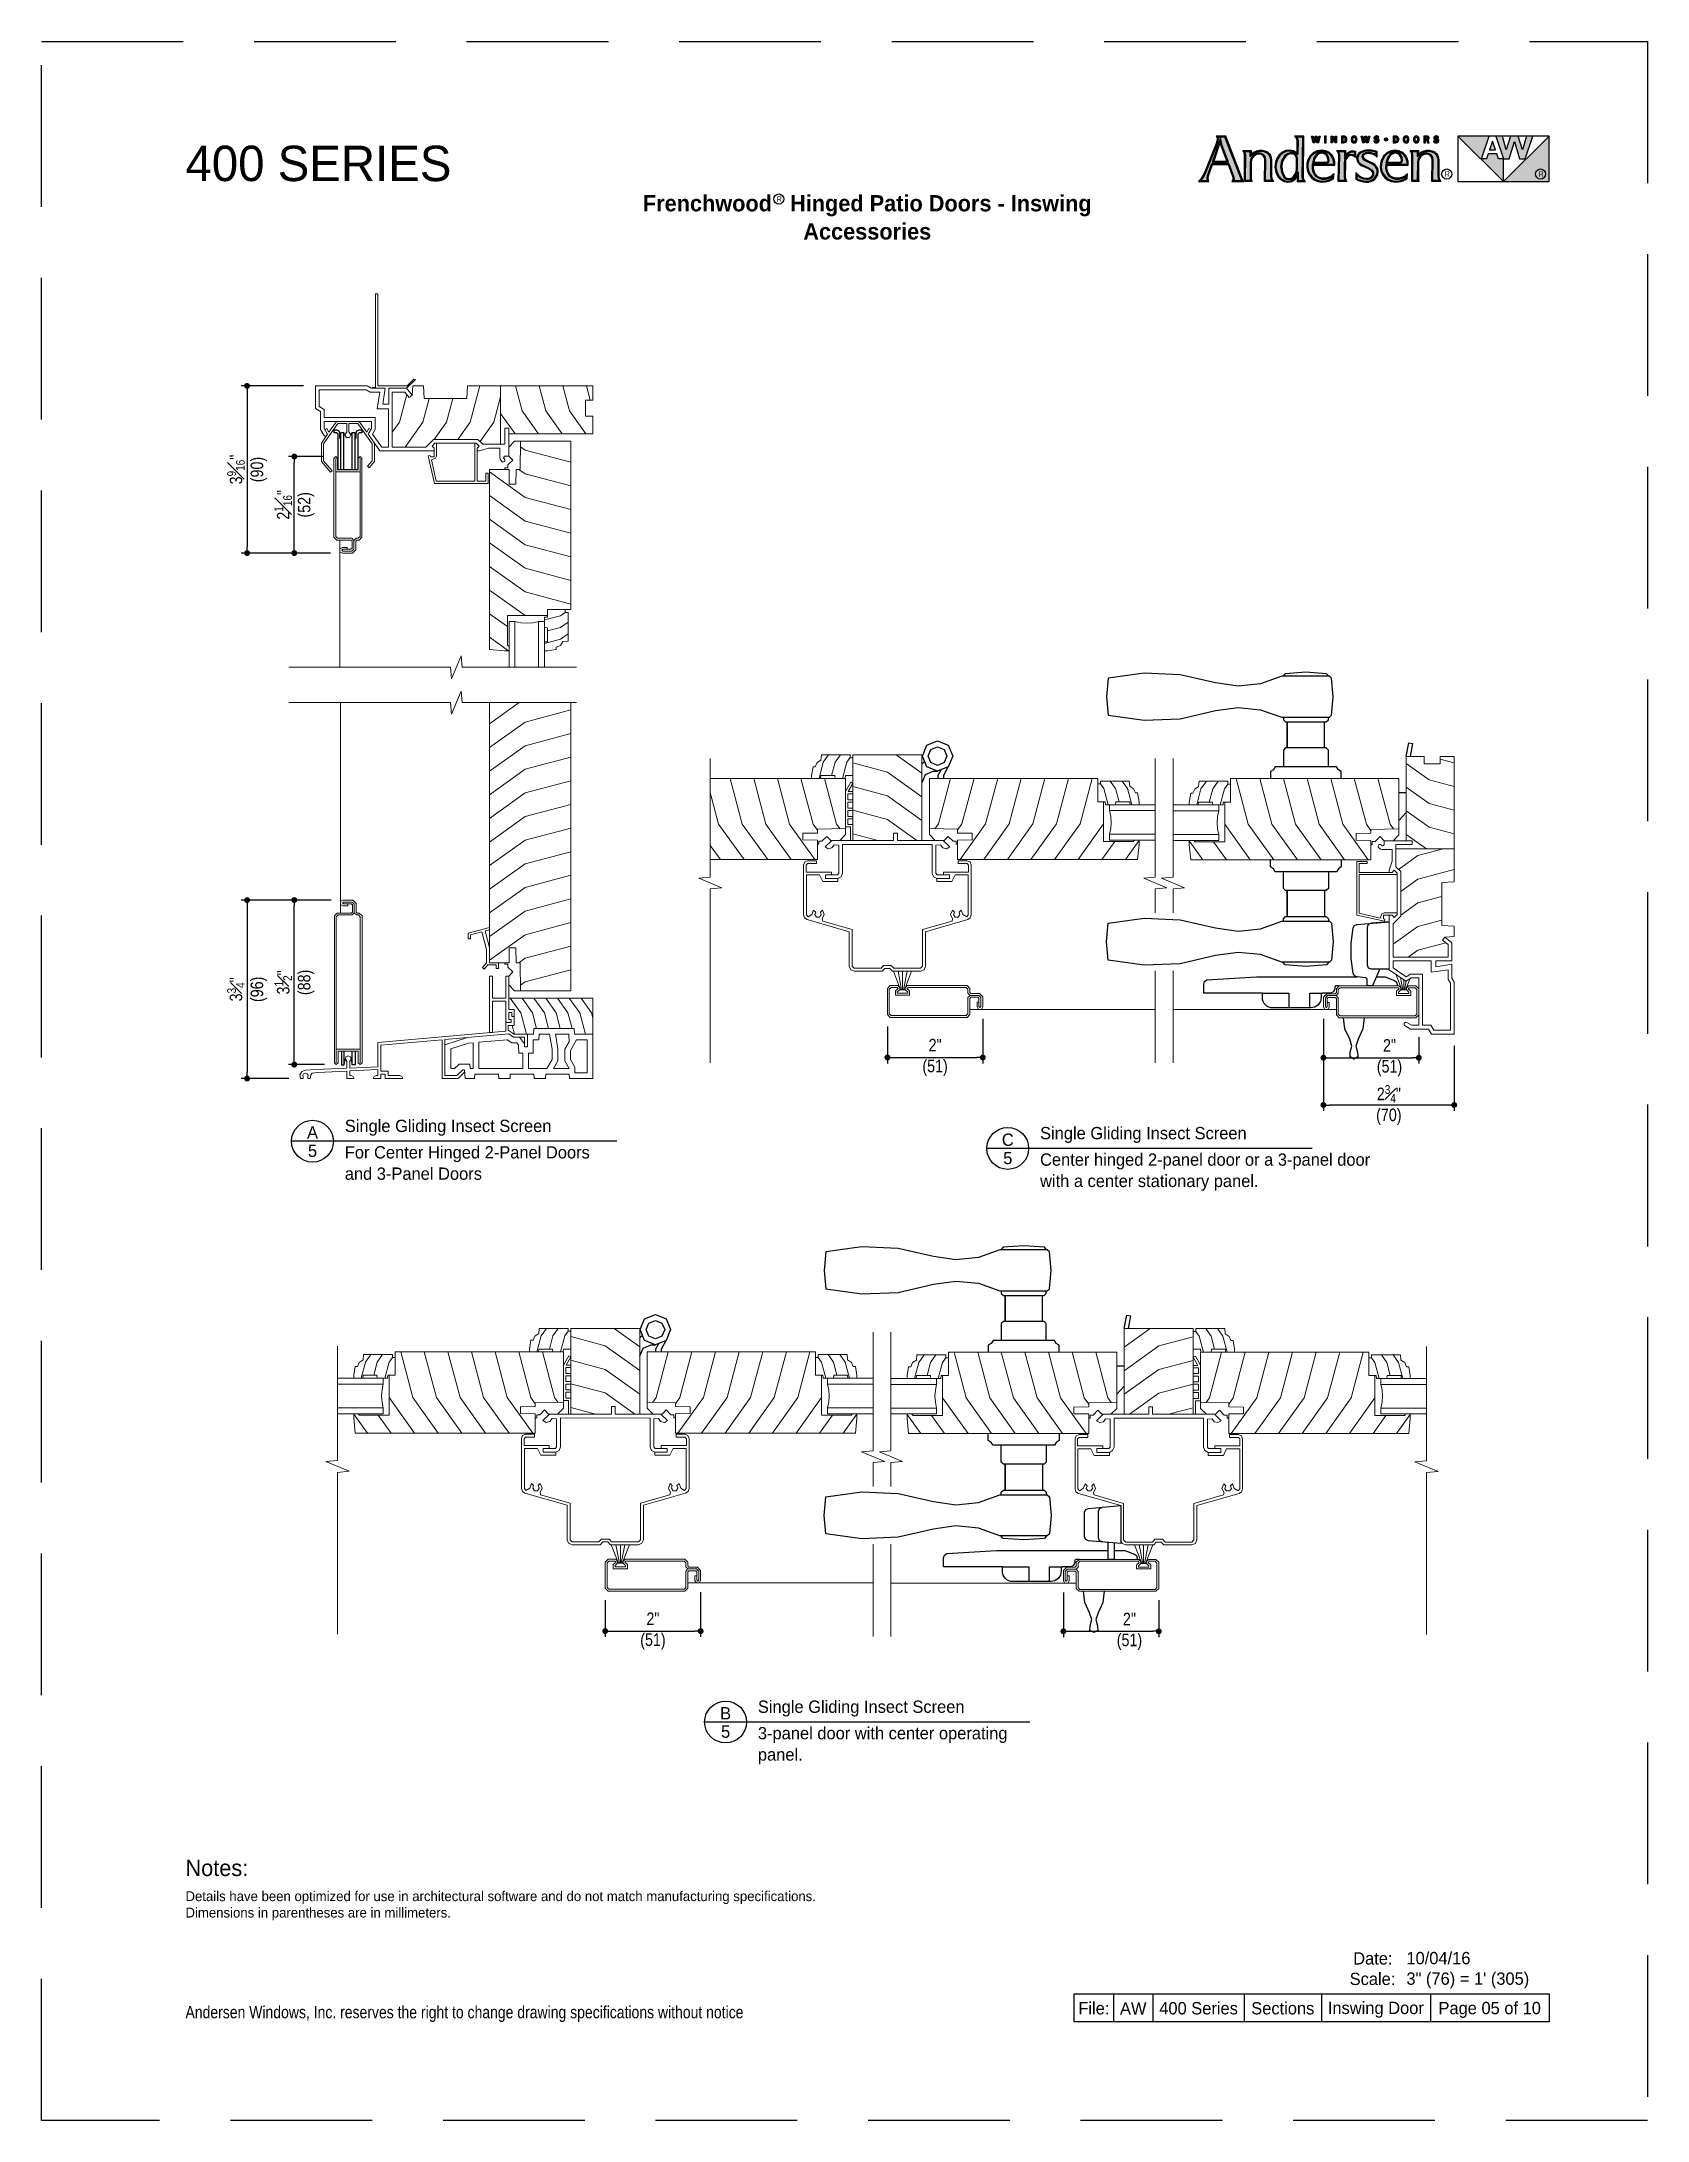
# Model space of a CAD drawing. Extents: x 0 to 323, y 0 to 44.
# Drawn here: x 136 to 170, y 0 to 44 of the extents above; entities that cross this region are included whole.
import ezdxf
from ezdxf.enums import TextEntityAlignment as Align

# ---------------------------------------------------------------- set-up
doc = ezdxf.new("R2010")
doc.units = 0
doc.header["$LTSCALE"] = 6
doc.header["$MEASUREMENT"] = 0
doc.linetypes.add('DASHED', pattern=[0.75, 0.5, -0.25])
doc.layers.get('0').update_dxf_attribs({"linetype": 'CONTINUOUS'})
doc.layers.get('Defpoints').update_dxf_attribs({"linetype": 'CONTINUOUS'})
for name, color, linetype in [('A-ANNO-DIMS', 3, 'CONTINUOUS'), ('A-ANNO-TEXT', 4, 'CONTINUOUS'), ('A-DETL-MBND', 8, 'CONTINUOUS')]:
    doc.layers.add(name, color=color, linetype=linetype)
doc.layers.add('A-DETL-MCUT', color=6, linetype='CONTINUOUS', lineweight=20)
doc.layers.add('A-DETL-PATT', color=8, linetype='CONTINUOUS', lineweight=5)
doc.layers.add('PLOT VIEW', color=1, linetype='DASHED', plot=False)
doc.styles.add('ADF Text', font='FRABK.TTF', dxfattribs={"width": 0.85})
doc.dimstyles.new('ADF 3 inches equals 1 foot', dxfattribs={"dimtxt": 0.265625, "dimasz": 0.125, "dimexe": 0.125, "dimexo": 0.25, "dimgap": 0.03125, "dimtad": 1, "dimdec": 6, "dimzin": 3, "dimdsep": 46, "dimlunit": 4, "dimtxsty": 'ADF Text', "dimblk": 'DOT', "dimcen": 0, "dimclrd": 256, "dimclre": 256, "dimclrt": 256, "dimadec": 0, "dimazin": 0, "dimtfac": 0.7, "dimtdec": 6, "dimtix": 1, "dimtmove": 0, "dimatfit": 0, "dimldrblk": 'DOT', "dimfxl": 0, "dimfrac": 1, "dimtolj": 1, "dimtzin": 4, "dimlwd": -1, "dimlwe": -1, "dimarcsym": 0})

msp = doc.modelspace()

# ---------------------------------------------------------------- texts
at = {"layer": 'A-ANNO-TEXT', "style": 'ADF Text'}
for s, p in [('A', (141.7368366, 20.702711)), ('C', (156.4571293, 20.5492115)), ('B', (150.4830216, 8.4089292))]:
    msp.add_text(s, height=0.2604167, dxfattribs=at).set_placement(p, align=Align.BOTTOM_CENTER)
for p in [(141.7368366, 20.6528916), (156.4571293, 20.4993921), (150.4830216, 8.3591098)]:
    msp.add_text('5', height=0.2604167, dxfattribs=at).set_placement(p, align=Align.TOP_CENTER)
at = {"layer": 'A-ANNO-TEXT', "line_spacing_factor": 1.04, "style": 'ADF Text'}
for s, insert, char_height, width, attachment_point in [('{\\fFranklin Gothic Book|b1|i0|c0|p34;\\W1;Frenchwood   Hinged Patio Doors - Inswing\\PAccessories}', (153.4818789, 40.7499999), 0.34375, 28.869578845, 2), ('\\A1;{\\W1;Single Gliding Insect Screen}', (142.4200852, 20.8416865), 0.260416667, 5.086071361, 7), ('\\A1;{\\W1;Single Gliding Insect Screen}', (157.1403779, 20.6881871), 0.260416667, 5.086071361, 7), ('\\A1;{\\W1;For Center Hinged 2-Panel Doors and 3-Panel Doors}', (142.4200786, 20.6206617), 0.260416667, 5.598438645, 1), ('\\A1;{\\W1;Center hinged 2-panel door or a 3-panel door with a center stationary panel.}', (157.1403713, 20.4671623), 0.260416667, 7.500517801, 1), ('\\A1;{\\W1;Single Gliding Insect Screen}', (151.1662702, 8.5479047), 0.260416667, 5.086071361, 7), ('\\A1;{\\W1;3-panel door with center operating panel.}', (151.1662636, 8.3268799), 0.260416667, 5.598438645, 1)]:
    msp.add_mtext(s, dxfattribs=dict(at, insert=insert, char_height=char_height, width=width, attachment_point=attachment_point))
at = {"layer": 'A-ANNO-TEXT', "style": 'ADF Text'}
for s, insert, char_height, width, attachment_point in [('R', (151.6179495, 40.6673896), 0.1181641, 0.266745427, 5), ('{\\W1;File:}', (158.279658, 2.2401422), 0.260416667, 0.833333333, 8), ('{\\W1;AW}', (159.1129913, 2.2401422), 0.26041667, 0.833333333, 8), ('{\\W1;400 Series}', (160.4963434, 2.240142), 0.260416667, 1.933370854, 8), ('{\\W1;Sections}', (162.2794024, 2.240142), 0.260416667, 1.632747151, 8), ('{\\W1;Inswing Door}', (164.2497756, 2.1726897), 0.260416667, 2.307999283, 8), ('{\\W1;Page 05 of 10}', (166.6602218, 2.1692297), 0.260416667, 2.512893023, 8)]:
    msp.add_mtext(s, dxfattribs=dict(at, insert=insert, char_height=char_height, width=width, attachment_point=attachment_point))

# ---------------------------------------------------------------- blocks, each defined once
blk = doc.blocks.new('Shaded Breakline 2')
at = {"layer": 'A-DETL-MCUT', "color": 145}
blk.add_lwpolyline([(3.048, 0), (0.624, 0), (0.602, 0.244), (0.398, -0.244), (0.376, 0), (-3.048, 0)], dxfattribs=at)
blk = doc.blocks.new('400 Series Shaded Sill 2')
at = {"layer": 'A-DETL-MCUT', "color": 145}
for p, q in [((-1.862, 2.453), (-1.862, 2.422)), ((-1.862, 2.422), (-1.8, 2.422)), ((-1.8, 2.422), (-1.8, 2.359)), ((-1.8, 2.359), (-1.696, 2.257)), ((-1.782, 2.172), (-1.696, 2.257)), ((-1.657, 1.859), (-1.782, 1.982)), ((-1.532, 1.859), (-1.657, 1.859)), ((-2.656, 0.87), (-3.133, 0.717)), ((-1.445, 0.739), (-1.551, 0.876))]:
    blk.add_line(p, q, dxfattribs=at)
for points in [[(-0.469, 7.958), (-0.469, 1.859), (-1.532, 1.859), (-1.542, 2.453), (-1.626, 2.453), (-1.631, 2.766), (-1.77, 2.766), (-1.775, 2.453), (-2.188, 2.453), (-2.188, 7.958)], [(-2, 2.453), (-2, 2.328), (-2.047, 2.328), (-2.047, 2.406), (-2.227, 2.406), (-2.302, 2.318), (-2.337, 2.349), (-2.25, 2.451), (-2.25, 2.73), (-2.351, 3.106), (-2.594, 3.041), (-2.594, 2.956), (-2.641, 2.956), (-2.641, 3.077), (-2.188, 3.199), (-2.188, 3.15), (-2.281, 3.125), (-2.188, 2.777)], [(-1.666, 1.314), (-1.666, 1.462), (-1.782, 1.462), (-1.782, 2.172), (-1.844, 2.172), (-1.844, 1.703), (-2.126, 1.703), (-2.126, 2.172), (-2.188, 2.172), (-2.188, 0.973), (-2.126, 0.978), (-2.126, 1.641), (-1.844, 1.641), (-1.844, 1.19)], [(-2.716, 0.139), (-2.853, 0.002), (-3.195, 0.002), (-3.195, 0.823), (-4.493, 0.711), (-4.493, 0.158), (-4.337, 0.158), (-4.337, 0.064), (-4.086, 0.064), (-4.042, 0.046), (-4.024, 0.002), (-4.399, 0.002), (-4.399, 0.096), (-4.493, 0.096), (-4.493, 0.002), (-4.649, 0.002), (-4.631, 0.046), (-4.587, 0.064), (-4.555, 0.064), (-4.555, 0.19), (-5.149, 0.162), (-5.149, 0.064), (-5.117, 0.064), (-5.073, 0.046), (-5.055, 0.002), (-5.211, 0.002), (-5.211, 0.159), (-5.831, 0.129), (-5.941, 0.118), (-5.969, 0.081), (-5.984, 0.002), (-6.039, 0.002), (-6.039, 0.033), (-6.032, 0.071), (-6.051, 0.105), (-6.088, 0.118), (-6.124, 0.105), (-6.143, 0.071), (-6.136, 0.033), (-6.136, 0.002), (-6.191, 0.002), (-6.206, 0.081), (-6.165, 0.153), (-6.088, 0.182), (-5.867, 0.19), (-5.211, 0.221), (-5.211, 0.369), (-5.241, 0.412), (-5.228, 0.463), (-5.18, 0.486), (-5.132, 0.463), (-5.118, 0.412), (-5.149, 0.369), (-5.149, 0.224), (-4.555, 0.252), (-4.555, 0.768), (-1.844, 1.003), (-1.844, 1.19), (-1.728, 1.19), (-1.728, 1.252), (-1.782, 1.252), (-1.782, 1.4), (-1.72, 1.4), (-1.72, 1.314), (-1.666, 1.314), (-1.666, 1.128), (-1.792, 1.128), (-1.792, 1.026), (-1.668, 0.938), (-1.383, 0.938)], [(0, 0.938), (0, 1.703), (-1.782, 1.703)], [(-1.383, 0.938), (-1.383, 0.674), (-1.445, 0.674), (-1.445, 0.876), (-1.681, 0.876), (-1.783, 0.946), (-3.133, 0.829), (-3.133, 0.064), (-2.879, 0.064), (-2.755, 0.188), (-2.719, 0.188), (-2.707, 0), (-2.505, 0), (-2.5, 0.094), (-2, 0.094), (-1.995, 0), (-1.755, 0), (-1.75, 0.094), (-1.25, 0.094), (-1.245, 0), (-1.005, 0), (-1, 0.094), (-0.5, 0.094), (-0.495, 0), (0, 0), (0, 0.938), (-0.392, 0.938), (-0.398, 1.062), (-1.252, 1.062), (-1.258, 0.938), (-1.383, 0.938)]]:
    blk.add_lwpolyline(points, dxfattribs=at)
for points in [[(-0.866, 0.625), (-0.916, 0.942), (-1.138, 0.942), (-1.144, 0.818), (-1.263, 0.818), (-1.263, 0.536), (-1.367, 0.536), (-1.367, 0.214), (-0.975, 0.214), (-0.866, 0.407)], [(-0.795, 0.942), (-0.746, 0.634), (-0.746, 0.375), (-0.837, 0.214), (-0.5, 0.214), (-0.591, 0.375), (-0.591, 0.625), (-0.504, 0.779), (-0.512, 0.942)], [(-3.005, 0.214), (-2.927, 0.214), (-2.833, 0.308), (-2.606, 0.308), (-2.6, 0.214), (-2.534, 0.214), (-2.534, 0.76), (-2.634, 0.752), (-3.005, 0.63)], [(-2.414, 0.214), (-1.487, 0.214), (-1.487, 0.536), (-1.567, 0.536), (-1.573, 0.709), (-1.61, 0.756), (-1.718, 0.756), (-1.815, 0.823), (-2.414, 0.771)], [(-0.12, 0.818), (-0.344, 0.818), (-0.471, 0.593), (-0.471, 0.407), (-0.38, 0.246), (-0.38, 0.12), (-0.12, 0.12)]]:
    blk.add_lwpolyline(points, close=True, dxfattribs=at)
at = {"layer": 'A-DETL-PATT', "color": 145}
for points in [[(-1.559, 7.958), (-2.188, 7.508)], [(-0.469, 7.803), (-1.434, 7.547), (-2.188, 7.008)], [(-0.469, 7.303), (-1.434, 7.047), (-2.188, 6.508)], [(-0.469, 6.803), (-1.434, 6.547), (-2.188, 6.008)], [(-0.469, 6.303), (-1.434, 6.047), (-2.188, 5.508)], [(-0.469, 5.803), (-1.434, 5.547), (-2.188, 5.008)], [(-0.469, 5.303), (-1.434, 5.047), (-2.188, 4.508)], [(-0.469, 4.803), (-1.434, 4.547), (-2.188, 4.008)], [(-0.469, 4.303), (-1.434, 4.047), (-2.188, 3.508)], [(-0.469, 3.803), (-1.434, 3.547), (-2.188, 3.008)], [(-0.469, 3.303), (-1.434, 3.047), (-2.188, 2.508)], [(-0.469, 2.803), (-1.434, 2.547), (-1.566, 2.453)], [(-0.469, 2.303), (-1.434, 2.047), (-1.534, 1.976)], [(-1.408, 0.938), (-1.528, 1.393), (-1.75, 1.703)], [(-1.191, 1.062), (-1.278, 1.393), (-1.5, 1.703)], [(-0.941, 1.062), (-1.028, 1.393), (-1.25, 1.703)], [(-0.691, 1.062), (-0.778, 1.393), (-1, 1.703)], [(-0.441, 1.062), (-0.528, 1.393), (-0.75, 1.703)], [(-0.158, 0.938), (-0.278, 1.393), (-0.5, 1.703)], [(0, 1.286), (-0.028, 1.393), (-0.25, 1.703)], [(-1.658, 0.938), (-1.708, 1.128)]]:
    blk.add_lwpolyline(points, dxfattribs=at)
at = {"layer": 'A-DETL-MCUT'}
blk.add_blockref('Shaded Breakline 2', (-3.392, 7.958), dxfattribs=at)
blk = doc.blocks.new('200 Gliding Screen')
at = {"layer": 'A-DETL-MBND'}
for p, q in [((-0.062, 0.054), (-0.087, 0.097)), ((0.062, 0.054), (0.087, 0.097))]:
    blk.add_line(p, q, dxfattribs=at)
for points in [[(0.158, -0.036), (0.175, -0.006), (0.175, 0.1), (0.193, 0.144), (0.238, 0.162), (0.293, 0.162), (0.293, 0.1), (0.238, 0.1), (0.208, 0.069), (0.208, -0.687), (-0.208, -0.687), (-0.208, 0.069), (-0.238, 0.1), (-0.293, 0.1), (-0.293, 0.162), (-0.238, 0.162), (-0.193, 0.144), (-0.175, 0.1), (-0.175, -0.006), (-0.158, -0.036)], [(-0.087, -0.687), (-0.087, 0.097), (-0.158, 0.097), (-0.158, -0.687)], [(0.158, -0.687), (0.158, 0.097), (0.087, 0.097), (0.087, -0.687)]]:
    blk.add_lwpolyline(points, dxfattribs=at)
at = {"layer": 'A-DETL-MCUT'}
blk.add_line((0.258, -0.727), (-0.258, -0.727), dxfattribs=at)
for points in [[(0.258, -0.443), (0.258, -2.095), (0.221, -2.132), (0.174, -2.132), (0.129, -2.178), (0.129, -2.36), (0.083, -2.406), (-0.104, -2.406), (-0.128, -2.385), (-0.104, -2.365), (0.066, -2.365), (0.088, -2.343), (0.088, -2.195), (0.066, -2.173), (-0.237, -2.173), (-0.298, -2.112), (-0.298, -0.443), (-0.258, -0.402), (-0.217, -0.443), (-0.217, -0.687), (0.217, -0.687), (0.217, -0.443), (0.258, -0.402), (0.298, -0.443), (0.298, -2.112), (0.237, -2.173), (0.191, -2.173), (0.169, -2.195), (0.169, -2.377), (0.1, -2.446), (-0.115, -2.446), (-0.168, -2.416), (-0.168, -2.355), (-0.115, -2.325), (-0.013, -2.325), (-0.013, -2.365)], [(0.129, -2.178), (0.083, -2.132), (-0.221, -2.132), (-0.258, -2.095), (-0.258, -0.443)], [(-0.168, -2.181), (-0.168, -4.862)]]:
    blk.add_lwpolyline(points, dxfattribs=at)
blk = doc.blocks.new('400 Series Shaded Inswing Stile')
at = {"layer": 'A-DETL-MCUT', "color": 145}
for p, q in [((-3.5, 0.632), (-4.469, 0.632)), ((-4.469, 0.132), (-3.5, 0.132))]:
    blk.add_line(p, q, dxfattribs=at)
blk.add_lwpolyline([(-3.375, -0.024), (-3.375, 0.819), (-3.25, 0.819), (-3.25, 1.313), (0.313, 1.313), (0.313, 0.25), (-0.281, 0.24), (-0.281, 0.156), (-0.594, 0.151), (-0.594, 0.012), (-0.281, 0.007), (-0.281, -0.406), (-4.094, -0.406), (-4.125, -0.087), (-4.125, 0.007), (-4.031, 0.007), (-4, -0.024)], close=True, dxfattribs=at)
for points in [[(-4.008, 1.093), (-4.047, 1.005), (-4.094, 1.005), (-4.125, 0.819), (-4.125, 0.757), (-3.934, 0.757), (-3.929, 0.819), (-3.633, 0.819), (-3.628, 0.757), (-3.411, 0.757), (-3.406, 0.819), (-3.25, 0.819), (-3.25, 1.195), (-3.307, 1.195), (-3.307, 1.257), (-3.917, 1.257), (-3.927, 1.147), (-4.008, 1.093)], [(-4.469, 0.757), (-3.5, 0.757), (-3.5, 0.632), (-3.527, 0.51), (-3.536, 0.382), (-3.527, 0.254), (-3.5, 0.132), (-3.5, 0.007), (-4.469, 0.007)], [(0.313, 0.25), (0.313, 0.125), (0.19, 0), (0, 0), (-0.085, 0.086), (-0.187, -0.018), (-0.25, -0.018), (-0.25, -0.08), (-0.281, -0.08)]]:
    blk.add_lwpolyline(points, dxfattribs=at)
at = {"layer": 'A-DETL-MCUT', "color": 145, "const_width": 0.0000001}
for points in [[(-3.875, 0.632), (-3.875, 0.132)], [(-3.686, 0.132), (-3.686, 0.171), (-3.567, 0.219), (-3.567, 0.545), (-3.686, 0.593), (-3.686, 0.632)]]:
    blk.add_lwpolyline(points, dxfattribs=at)
at = {"layer": 'A-DETL-PATT', "color": 145}
for points in [[(-3.968, 0.757), (-3.878, 1.098), (-3.764, 1.257)], [(-3.701, 0.819), (-3.628, 1.098), (-3.514, 1.257)], [(-3.468, 0.757), (-3.378, 1.098), (-3.307, 1.197)], [(-3.131, 1.313), (-2.875, 0.348), (-2.336, -0.406)], [(-2.631, 1.313), (-2.375, 0.348), (-1.836, -0.406)], [(-2.131, 1.313), (-1.875, 0.348), (-1.336, -0.406)], [(-1.631, 1.313), (-1.375, 0.348), (-0.836, -0.406)], [(-1.131, 1.313), (-0.875, 0.348), (-0.336, -0.406)], [(-0.631, 1.313), (-0.375, 0.348), (-0.281, 0.216)], [(-0.131, 1.313), (0.125, 0.348), (0.196, 0.248)], [(-3.375, 0.348), (-2.836, -0.406)], [(-4.125, -0.002), (-3.836, -0.406)], [(-3.609, -0.024), (-3.336, -0.406)]]:
    blk.add_lwpolyline(points, dxfattribs=at)
blk = doc.blocks.new('400 Series Shaded Inswing Head No Fin')
at = {"layer": 'A-DETL-MCUT', "color": 145}
for points in [[(-3.359, -1.375), (-4.513, -1.375), (-4.758, -1.024), (-4.688, -0.902), (-4.688, -0.75), (-5.688, -0.75), (-5.688, -0.902), (-5.631, -1.001), (-5.626, -1.032), (-5.645, -1.057), (-5.676, -1.06), (-5.7, -1.041), (-5.768, -0.924), (-5.768, -0.543), (-5.875, -0.481), (-5.875, 0), (-4.778, 0), (-4.692, -0.05), (-4.398, -0.05), (-4.451, -0.387), (-4.324, -0.387), (-4.324, -0.05), (-3.944, -0.05), (-3.825, -0.198), (-3.888, -0.248), (-3.982, -0.13), (-4.248, -0.13), (-4.248, -1.295), (-3.54, -1.295), (-3.377, -1.131), (-2.436, -1.131), (-2.333, -1.235), (-1.862, -1.235), (-1.862, -0.891), (-1.782, -0.891), (-1.782, -1.485), (-1.872, -1.485), (-1.892, -1.519), (-1.866, -1.564), (-1.866, -1.595), (-1.893, -1.61), (-1.921, -1.61), (-1.958, -1.565), (-1.969, -1.516), (-1.969, -1.315), (-2.213, -1.315), (-2.407, -1.375), (-2.453, -1.375)], [(-1.782, -1.016), (0, -1.016), (0, -0.64), (-0.156, -0.64), (-0.156, -0.298), (0, -0.298), (0, 0), (-2.655, 0), (-2.669, -0.266), (-3.576, -0.266), (-3.59, 0), (-3.81, 0), (-3.825, -0.198)], [(-1.956, -1.235), (-1.956, 0)], [(-3.312, -1.211), (-3.312, -1.487), (-3.33, -1.53), (-3.42, -1.566), (-3.319, -2.016), (-2.5, -2.016), (-2.5, -1.211), (-2.469, -1.211), (-2.408, -1.273), (-2.453, -1.318), (-2.453, -2.016), (-2.266, -2.016), (-2.266, -1.844), (-2.219, -1.844), (-2.219, -2.063), (-3.356, -2.063), (-3.488, -1.479), (-3.445, -1.47), (-3.438, -1.5), (-3.359, -1.5), (-3.359, -1.318), (-3.405, -1.273), (-3.344, -1.211), (-2.5, -1.211)]]:
    blk.add_lwpolyline(points, dxfattribs=at)
blk.add_lwpolyline([(-5.688, -0.497), (-5.688, -0.67), (-4.608, -0.67), (-4.608, -0.924), (-4.664, -1.02), (-4.471, -1.295), (-4.328, -1.295), (-4.328, -0.487), (-4.568, -0.487), (-4.512, -0.13), (-4.713, -0.13), (-4.8, -0.08), (-5.795, -0.08), (-5.795, -0.435)], close=True, dxfattribs=at)
at = {"layer": 'A-DETL-PATT', "color": 145}
for points in [[(-2.394, 0), (-2.598, -0.768), (-2.858, -1.131)], [(-1.637, 0), (-1.497, -0.529), (-1.149, -1.016)], [(-1.137, 0), (-0.997, -0.529), (-0.649, -1.016)], [(-0.637, 0), (-0.497, -0.529), (-0.149, -1.016)], [(-0.137, 0), (-0.058, -0.298)], [(-3.942, -0.18), (-4.098, -0.768), (-4.248, -0.978)], [(-3.465, -0.266), (-3.598, -0.768), (-3.975, -1.295)], [(-2.965, -0.266), (-3.098, -0.768), (-3.358, -1.131)], [(-1.956, -0.232), (-2.098, -0.768), (-2.39, -1.177)], [(-1.956, -0.587), (-1.649, -1.016)]]:
    blk.add_lwpolyline(points, dxfattribs=at)
at = {"layer": 'A-DETL-MCUT', "xscale": -1, "rotation": 270}
blk.add_blockref('400 Series Shaded Inswing Stile', (-1.782, -1.485), dxfattribs=at)
blk = doc.blocks.new('200 Series Gliding Screen Stile')
at = {"layer": 'A-DETL-MCUT'}
blk.add_lwpolyline([(-1.939, -0.012), (-1.898, -0.012), (-1.898, -0.114), (-1.929, -0.166), (-1.989, -0.166), (-2.02, -0.114), (-2.02, 0.101), (-1.95, 0.171), (-1.769, 0.171), (-1.746, 0.193), (-1.746, 0.277), (-1.686, 0.337), (-0.42, 0.337), (-0.379, 0.296), (-0.379, 0.25), (-0.431, 0.205), (-0.431, 0.175), (-0.21, 0.175), (-0.21, 0.205), (-0.262, 0.25), (-0.262, 0.296), (-0.221, 0.337), (-0.06, 0.337), (0, 0.277), (0, -0.277), (-0.06, -0.337), (-1.686, -0.337), (-1.746, -0.277), (-1.746, 0.067), (-1.769, 0.09), (-1.917, 0.09), (-1.939, 0.067), (-1.939, -0.102), (-1.959, -0.126), (-1.979, -0.102), (-1.979, 0.084), (-1.933, 0.13), (-1.752, 0.13), (-1.706, 0.084), (-1.706, -0.26), (-1.669, -0.297), (-0.078, -0.297), (-0.04, -0.26), (-0.04, 0.26), (-0.078, 0.298), (-0.204, 0.298), (-0.228, 0.274), (-0.17, 0.223), (-0.17, 0.136), (-0.471, 0.136), (-0.471, 0.223), (-0.413, 0.274), (-0.437, 0.298), (-1.669, 0.298), (-1.706, 0.26), (-1.706, 0.176), (-1.752, 0.13)], dxfattribs=at)
blk = doc.blocks.new('400 Series Shaded Hinged Door Handle')
at = {"layer": 'A-DETL-MBND', "color": 145}
for p, q in [((0.355, 1.2), (0.355, 0.65)), ((1.145, 0.65), (1.145, 1.2))]:
    blk.add_line(p, q, dxfattribs=at)
blk.add_lwpolyline([(-2.677, 1.235), (-1.911, 1.268), (-1.163, 1.441), (-0.687, 1.508), (-0.21, 1.46), (0.243, 1.3), (1.249, 1.3), (1.294, 1.341), (1.328, 1.733), (1.294, 2.125), (1.249, 2.166), (0.243, 2.166), (-0.21, 2.006), (-0.687, 1.958), (-1.163, 2.025), (-1.911, 2.198), (-2.677, 2.231), (-3.438, 2.125), (-3.472, 1.733), (-3.438, 1.341)], close=True, dxfattribs=at)
for points in [[(1.235, 2.166), (1.187, 2.222), (0.75, 2.254), (0.313, 2.222), (0.265, 2.166)], [(0.275, 1.3), (0.275, 1.245), (0.32, 1.2), (1.18, 1.2), (1.225, 1.245), (1.225, 1.3)], [(0.355, 0.65), (0.355, 1.2)], [(1.145, 0.65), (1.145, 1.2)], [(1.225, 0.25), (1.225, 0.605), (1.18, 0.65), (0.32, 0.65), (0.275, 0.605), (0.275, 0.25)], [(1.5, 0), (1.5, 0.15), (1.438, 0.188), (1.4, 0.25), (0.1, 0.25), (0.062, 0.188), (0, 0.15), (0, 0)]]:
    blk.add_lwpolyline(points, dxfattribs=at)
blk = doc.blocks.new('AW  Logo')
at = {"layer": 'A-ANNO-TEXT'}
h = blk.add_hatch(color=8, dxfattribs=at)
h.dxf.hatch_style = 1
h.paths.add_polyline_path([(-8.861, -2.582), (-8.757, -2.867), (-8.751, -2.906), (-8.759, -2.941), (-8.587, -2.941), (-8.593, -2.929), (-8.945, -2.023), (-9.093, -2.023), (-9.088, -2.056), (-9.094, -2.114), (-9.109, -2.164), (-9.347, -2.763), (-9.384, -2.84), (-9.431, -2.913), (-9.453, -2.941), (-9.316, -2.941), (-9.323, -2.899), (-9.313, -2.833), (-9.226, -2.582)])
h.paths.add_polyline_path([(-8.872, -2.552), (-9.216, -2.552), (-9.037, -2.035), (-9.012, -2.161), (-9.001, -2.201)], flags=16)
h.paths.add_polyline_path([(-8.889, -2.541), (-9.199, -2.541), (-9.04, -2.079), (-9.023, -2.164), (-9.012, -2.205)], flags=0)
h.paths.add_polyline_path([(-8.905, -2.529), (-9.183, -2.529), (-9.043, -2.124), (-9.023, -2.208)], flags=0)
h.paths.add_polyline_path([(-8.411, -2.544), (-8.397, -2.475), (-8.357, -2.415), (-8.297, -2.374), (-8.227, -2.358), (-8.169, -2.368), (-8.12, -2.399), (-8.088, -2.448), (-8.079, -2.503), (-8.083, -2.941), (-7.957, -2.941), (-7.969, -2.92), (-7.981, -2.857), (-7.981, -2.512), (-7.986, -2.466), (-8.001, -2.423), (-8.025, -2.385), (-8.055, -2.354), (-8.105, -2.332), (-8.159, -2.321), (-8.215, -2.321), (-8.27, -2.332), (-8.326, -2.362), (-8.416, -2.434), (-8.415, -2.33), (-8.524, -2.33), (-8.517, -2.34), (-8.506, -2.396), (-8.509, -2.941), (-8.409, -2.941), (-8.414, -2.91)])
h.paths.add_polyline_path([(-7.298, -2.023), (-7.421, -2.023), (-7.413, -2.032), (-7.398, -2.096), (-7.403, -2.389), (-7.501, -2.331), (-7.57, -2.319), (-7.647, -2.329), (-7.717, -2.361), (-7.78, -2.415), (-7.826, -2.482), (-7.854, -2.56), (-7.866, -2.661), (-7.849, -2.76), (-7.805, -2.85), (-7.752, -2.903), (-7.686, -2.939), (-7.613, -2.954), (-7.539, -2.94), (-7.478, -2.897), (-7.393, -2.755), (-7.395, -2.941), (-7.287, -2.941), (-7.296, -2.927), (-7.308, -2.866)])
h.paths.add_polyline_path([(-7.406, -2.468), (-7.409, -2.71), (-7.433, -2.8), (-7.487, -2.876), (-7.534, -2.91), (-7.591, -2.922), (-7.648, -2.91), (-7.696, -2.875), (-7.75, -2.766), (-7.767, -2.647), (-7.746, -2.525), (-7.684, -2.416), (-7.616, -2.366), (-7.539, -2.35), (-7.472, -2.367), (-7.426, -2.41)], flags=16)
h.paths.add_polyline_path([(-7.418, -2.469), (-7.42, -2.709), (-7.444, -2.795), (-7.495, -2.868), (-7.538, -2.899), (-7.591, -2.91), (-7.643, -2.899), (-7.687, -2.868), (-7.739, -2.762), (-7.755, -2.647), (-7.735, -2.529), (-7.675, -2.424), (-7.611, -2.377), (-7.539, -2.362), (-7.478, -2.378), (-7.436, -2.417)], flags=0)
h.paths.add_polyline_path([(-7.429, -2.471), (-7.432, -2.707), (-7.454, -2.79), (-7.504, -2.86), (-7.543, -2.889), (-7.591, -2.899), (-7.638, -2.889), (-7.678, -2.86), (-7.728, -2.759), (-7.744, -2.647), (-7.724, -2.533), (-7.666, -2.432), (-7.606, -2.387), (-7.539, -2.374), (-7.483, -2.388), (-7.446, -2.423)], flags=0)
h.paths.add_polyline_path([(-7.089, -2.594), (-6.643, -2.594), (-6.642, -2.581), (-6.644, -2.545), (-6.661, -2.477), (-6.696, -2.417), (-6.746, -2.369), (-6.818, -2.333), (-6.897, -2.32), (-6.984, -2.334), (-7.062, -2.373), (-7.126, -2.434), (-7.167, -2.513), (-7.187, -2.587), (-7.19, -2.664), (-7.175, -2.739), (-7.144, -2.809), (-7.097, -2.865), (-7.037, -2.91), (-6.968, -2.939), (-6.891, -2.952), (-6.812, -2.948), (-6.736, -2.928), (-6.667, -2.891), (-6.663, -2.852), (-6.682, -2.868), (-6.758, -2.902), (-6.821, -2.918), (-6.887, -2.917), (-6.95, -2.899), (-7.008, -2.865), (-7.052, -2.811), (-7.081, -2.749), (-7.094, -2.681)])
h.paths.add_polyline_path([(-7.094, -2.573), (-7.061, -2.463), (-7.012, -2.39), (-6.955, -2.351), (-6.888, -2.339), (-6.83, -2.352), (-6.784, -2.388), (-6.751, -2.447), (-6.738, -2.515), (-6.747, -2.545), (-6.772, -2.566), (-6.811, -2.573)], flags=16)
h.paths.add_polyline_path([(-7.078, -2.561), (-7.051, -2.468), (-7.003, -2.398), (-6.951, -2.362), (-6.888, -2.351), (-6.836, -2.363), (-6.793, -2.396), (-6.762, -2.451), (-6.75, -2.514), (-6.757, -2.538), (-6.777, -2.555), (-6.812, -2.561)], flags=0)
h.paths.add_polyline_path([(-7.063, -2.55), (-7.04, -2.473), (-6.995, -2.406), (-6.947, -2.373), (-6.888, -2.363), (-6.841, -2.373), (-6.802, -2.404), (-6.773, -2.455), (-6.762, -2.514), (-6.767, -2.531), (-6.782, -2.544), (-6.813, -2.55)], flags=0)
h.paths.add_polyline_path([(-6.418, -2.571), (-6.413, -2.516), (-6.391, -2.462), (-6.354, -2.415), (-6.316, -2.395), (-6.275, -2.388), (-6.233, -2.394), (-6.205, -2.408), (-6.203, -2.338), (-6.212, -2.335), (-6.239, -2.333), (-6.264, -2.336), (-6.305, -2.352), (-6.34, -2.378), (-6.417, -2.479), (-6.416, -2.33), (-6.532, -2.33), (-6.524, -2.342), (-6.513, -2.4), (-6.524, -2.941), (-6.405, -2.941), (-6.41, -2.93), (-6.42, -2.88)])
h.paths.add_polyline_path([(-5.96, -2.534), (-5.996, -2.51), (-6.027, -2.476), (-6.038, -2.442), (-6.032, -2.407), (-6.016, -2.381), (-5.993, -2.362), (-5.952, -2.346), (-5.909, -2.341), (-5.856, -2.346), (-5.806, -2.361), (-5.768, -2.379), (-5.747, -2.394), (-5.746, -2.344), (-5.787, -2.332), (-5.846, -2.323), (-5.905, -2.319), (-5.959, -2.322), (-6.011, -2.333), (-6.06, -2.353), (-6.085, -2.369), (-6.105, -2.39), (-6.12, -2.415), (-6.129, -2.44), (-6.134, -2.466), (-6.133, -2.492), (-6.128, -2.517), (-6.109, -2.55), (-6.083, -2.579), (-6.049, -2.601), (-5.918, -2.662), (-5.853, -2.698), (-5.829, -2.719), (-5.81, -2.745), (-5.798, -2.775), (-5.797, -2.806), (-5.803, -2.835), (-5.817, -2.862), (-5.843, -2.889), (-5.874, -2.909), (-5.909, -2.92), (-5.945, -2.922), (-6.007, -2.914), (-6.067, -2.892), (-6.119, -2.857), (-6.149, -2.83), (-6.151, -2.899), (-6.115, -2.917), (-6.066, -2.936), (-6.014, -2.949), (-5.962, -2.954), (-5.911, -2.952), (-5.863, -2.94), (-5.819, -2.919), (-5.78, -2.889), (-5.751, -2.852), (-5.732, -2.81), (-5.724, -2.764), (-5.725, -2.723), (-5.737, -2.684), (-5.758, -2.65), (-5.788, -2.621), (-5.828, -2.595), (-5.872, -2.573)])
h.paths.add_polyline_path([(-5.534, -2.594), (-5.087, -2.594), (-5.086, -2.581), (-5.089, -2.545), (-5.106, -2.477), (-5.14, -2.417), (-5.19, -2.369), (-5.262, -2.333), (-5.342, -2.32), (-5.428, -2.334), (-5.507, -2.373), (-5.57, -2.434), (-5.612, -2.513), (-5.632, -2.587), (-5.635, -2.664), (-5.62, -2.739), (-5.589, -2.809), (-5.541, -2.865), (-5.481, -2.91), (-5.413, -2.939), (-5.335, -2.952), (-5.257, -2.948), (-5.181, -2.928), (-5.112, -2.891), (-5.108, -2.852), (-5.127, -2.868), (-5.202, -2.902), (-5.265, -2.918), (-5.331, -2.917), (-5.395, -2.899), (-5.453, -2.865), (-5.497, -2.811), (-5.526, -2.749), (-5.539, -2.681)])
h.paths.add_polyline_path([(-5.506, -2.463), (-5.456, -2.39), (-5.4, -2.351), (-5.332, -2.339), (-5.275, -2.352), (-5.229, -2.388), (-5.195, -2.447), (-5.183, -2.515), (-5.192, -2.545), (-5.217, -2.566), (-5.255, -2.573), (-5.538, -2.573)], flags=16)
h.paths.add_polyline_path([(-5.523, -2.561), (-5.495, -2.468), (-5.448, -2.398), (-5.396, -2.362), (-5.333, -2.351), (-5.28, -2.363), (-5.238, -2.396), (-5.206, -2.451), (-5.195, -2.514), (-5.202, -2.538), (-5.222, -2.555), (-5.256, -2.561)], flags=0)
h.paths.add_polyline_path([(-5.507, -2.55), (-5.485, -2.473), (-5.44, -2.406), (-5.391, -2.373), (-5.333, -2.363), (-5.285, -2.373), (-5.247, -2.404), (-5.217, -2.455), (-5.206, -2.514), (-5.212, -2.531), (-5.227, -2.544), (-5.257, -2.55)], flags=0)
h.paths.add_polyline_path([(-4.968, -2.941), (-4.867, -2.941), (-4.872, -2.91), (-4.869, -2.544), (-4.855, -2.475), (-4.815, -2.415), (-4.756, -2.374), (-4.685, -2.358), (-4.628, -2.368), (-4.579, -2.399), (-4.546, -2.448), (-4.537, -2.503), (-4.541, -2.941), (-4.416, -2.941), (-4.427, -2.92), (-4.439, -2.857), (-4.439, -2.512), (-4.444, -2.466), (-4.459, -2.423), (-4.483, -2.385), (-4.514, -2.354), (-4.563, -2.332), (-4.618, -2.321), (-4.674, -2.321), (-4.728, -2.332), (-4.784, -2.362), (-4.874, -2.434), (-4.873, -2.33), (-4.982, -2.33), (-4.975, -2.34), (-4.964, -2.396)])
h = blk.add_hatch(color=8, dxfattribs=at)
h.dxf.hatch_style = 1
h.paths.add_polyline_path([(-3.049, -2.964), (-3.049, -2.483), (-3.156, -2.483), (-3.191, -2.376), (-3.369, -2.376), (-3.405, -2.483), (-3.512, -2.483), (-3.352, -2), (-4.014, -2)])
h.paths.add_polyline_path([(-3.28, -2.107), (-3.342, -2.293), (-3.219, -2.293)], flags=17)
h.paths.add_polyline_path([(-2.646, -2.292), (-2.736, -2), (-2.899, -2), (-2.988, -2.292), (-3.071, -2), (-3.209, -2), (-3.049, -2.483), (-2.927, -2.483), (-2.817, -2.112), (-2.707, -2.483), (-2.586, -2.483), (-2.425, -2), (-2.563, -2)])
h.paths.add_polyline_path([(-2.083, -2), (-3.049, -2.964), (-2.083, -2.964)])
at = {"layer": 'A-ANNO-TEXT', "color": 253}
for p, q in [((-6.818, -2), (-6.818, -2.143)), ((-4.636, -2.143), (-4.666, -2.074))]:
    blk.add_line(p, q, dxfattribs=at)
at = {"layer": 'A-ANNO-TEXT', "color": 8}
for p, q in [((-2.083, -2), (-4.014, -2)), ((-3.512, -2.483), (-3.352, -2)), ((-3.209, -2), (-3.049, -2.483)), ((-2.988, -2.292), (-3.071, -2)), ((-2.899, -2), (-2.988, -2.292)), ((-2.927, -2.483), (-2.817, -2.112)), ((-2.817, -2.112), (-2.707, -2.483)), ((-2.646, -2.292), (-2.736, -2)), ((-2.563, -2), (-2.646, -2.292)), ((-2.586, -2.483), (-2.425, -2)), ((-3.405, -2.483), (-3.512, -2.483)), ((-3.369, -2.376), (-3.405, -2.483)), ((-3.191, -2.376), (-3.369, -2.376)), ((-3.156, -2.483), (-3.191, -2.376)), ((-3.049, -2.483), (-3.156, -2.483)), ((-3.049, -2.964), (-3.049, -2.483)), ((-3.049, -2.483), (-2.927, -2.483)), ((-2.707, -2.483), (-2.586, -2.483))]:
    blk.add_line(p, q, dxfattribs=at).dxf.unprotected_set("ltscale", 0)
for points in [[(-9.133, -2), (-9.116, -2.029), (-9.111, -2.057), (-9.117, -2.11), (-9.13, -2.156), (-9.368, -2.754), (-9.404, -2.829), (-9.449, -2.9), (-9.503, -2.964), (-9.288, -2.964), (-9.299, -2.898), (-9.29, -2.839), (-9.209, -2.605), (-8.877, -2.605), (-8.779, -2.873), (-8.775, -2.905), (-8.782, -2.936), (-8.799, -2.964), (-8.547, -2.964), (-8.56, -2.943), (-8.571, -2.92), (-8.929, -2)], [(-9.023, -2.208), (-9.043, -2.124), (-9.183, -2.529), (-8.905, -2.529)], [(-7.426, -2.349), (-7.493, -2.309), (-7.569, -2.296), (-7.654, -2.306), (-7.729, -2.342), (-7.797, -2.399), (-7.847, -2.472), (-7.877, -2.555), (-7.889, -2.661), (-7.871, -2.767), (-7.824, -2.863), (-7.766, -2.922), (-7.694, -2.961), (-7.613, -2.977), (-7.53, -2.962), (-7.46, -2.913), (-7.417, -2.84), (-7.419, -2.964), (-7.243, -2.964), (-7.275, -2.918), (-7.285, -2.864), (-7.275, -2), (-7.471, -2), (-7.434, -2.043), (-7.421, -2.098)], [(-7.056, -2.096), (-7.033, -2), (-7.001, -2), (-6.978, -2.096), (-6.956, -2), (-6.928, -2), (-6.965, -2.143), (-6.998, -2.143), (-7.02, -2.048), (-7.043, -2.143), (-7.075, -2.143), (-7.112, -2), (-7.078, -2)], [(-6.801, -2), (-6.834, -2), (-6.834, -2.143), (-6.801, -2.143)], [(-6.659, -2), (-6.611, -2.085), (-6.611, -2), (-6.585, -2), (-6.585, -2.143), (-6.614, -2.143), (-6.669, -2.047), (-6.669, -2.143), (-6.695, -2.143), (-6.695, -2)], [(-6.39, -2.014), (-6.41, -2.004), (-6.432, -2), (-6.48, -2), (-6.48, -2.143), (-6.432, -2.143), (-6.41, -2.139), (-6.39, -2.128), (-6.374, -2.112), (-6.365, -2.091), (-6.363, -2.071), (-6.365, -2.052), (-6.374, -2.031)], [(-6.401, -2.093), (-6.398, -2.079), (-6.398, -2.064), (-6.401, -2.05), (-6.408, -2.038), (-6.419, -2.03), (-6.432, -2.027), (-6.447, -2.027), (-6.447, -2.116), (-6.432, -2.116), (-6.419, -2.113), (-6.408, -2.105)], [(-6.169, -2.014), (-6.188, -2.002), (-6.21, -1.998), (-6.232, -2.002), (-6.25, -2.014), (-6.263, -2.033), (-6.269, -2.052), (-6.271, -2.071), (-6.269, -2.091), (-6.263, -2.11), (-6.25, -2.128), (-6.232, -2.141), (-6.21, -2.145), (-6.188, -2.141), (-6.169, -2.128), (-6.157, -2.11), (-6.151, -2.091), (-6.149, -2.071), (-6.151, -2.052), (-6.157, -2.033)], [(-6.223, -2.113), (-6.231, -2.101), (-6.235, -2.086), (-6.236, -2.071), (-6.235, -2.056), (-6.231, -2.041), (-6.223, -2.03), (-6.21, -2.025), (-6.196, -2.03), (-6.188, -2.041), (-6.185, -2.056), (-6.184, -2.071), (-6.185, -2.086), (-6.188, -2.101), (-6.196, -2.113), (-6.21, -2.118)], [(-6.006, -2.096), (-5.983, -2), (-5.951, -2), (-5.928, -2.096), (-5.906, -2), (-5.878, -2), (-5.915, -2.143), (-5.948, -2.143), (-5.97, -2.048), (-5.993, -2.143), (-6.025, -2.143), (-6.062, -2), (-6.028, -2)], [(-5.787, -2.125), (-5.779, -2.133), (-5.769, -2.139), (-5.758, -2.143), (-5.746, -2.145), (-5.734, -2.145), (-5.723, -2.143), (-5.711, -2.139), (-5.701, -2.134), (-5.692, -2.127), (-5.686, -2.118), (-5.682, -2.107), (-5.681, -2.096), (-5.683, -2.085), (-5.688, -2.075), (-5.695, -2.067), (-5.704, -2.061), (-5.719, -2.055), (-5.734, -2.052), (-5.742, -2.05), (-5.75, -2.048), (-5.755, -2.043), (-5.757, -2.036), (-5.754, -2.029), (-5.748, -2.026), (-5.74, -2.024), (-5.731, -2.025), (-5.725, -2.026), (-5.72, -2.03), (-5.715, -2.035), (-5.713, -2.041), (-5.685, -2.031), (-5.69, -2.021), (-5.697, -2.012), (-5.707, -2.005), (-5.718, -2.001), (-5.731, -1.998), (-5.745, -1.998), (-5.759, -2.001), (-5.772, -2.007), (-5.781, -2.015), (-5.787, -2.025), (-5.79, -2.036), (-5.79, -2.048), (-5.787, -2.059), (-5.781, -2.069), (-5.772, -2.076), (-5.762, -2.081), (-5.751, -2.085), (-5.74, -2.087), (-5.731, -2.089), (-5.722, -2.092), (-5.717, -2.097), (-5.715, -2.103), (-5.717, -2.11), (-5.722, -2.115), (-5.735, -2.118), (-5.749, -2.117), (-5.755, -2.114), (-5.76, -2.11), (-5.764, -2.105), (-5.766, -2.098), (-5.797, -2.105), (-5.794, -2.116)], [(-5.29, -2.014), (-5.31, -2.004), (-5.333, -2), (-5.381, -2), (-5.381, -2.143), (-5.333, -2.143), (-5.31, -2.139), (-5.29, -2.128), (-5.275, -2.112), (-5.266, -2.091), (-5.263, -2.071), (-5.266, -2.052), (-5.275, -2.031)], [(-5.301, -2.093), (-5.298, -2.079), (-5.298, -2.064), (-5.301, -2.05), (-5.308, -2.038), (-5.319, -2.03), (-5.333, -2.027), (-5.347, -2.027), (-5.347, -2.116), (-5.333, -2.116), (-5.319, -2.113), (-5.308, -2.105)], [(-5.069, -2.014), (-5.088, -2.002), (-5.11, -1.998), (-5.132, -2.002), (-5.151, -2.014), (-5.163, -2.033), (-5.169, -2.052), (-5.171, -2.071), (-5.169, -2.091), (-5.163, -2.11), (-5.151, -2.128), (-5.132, -2.141), (-5.11, -2.145), (-5.088, -2.141), (-5.069, -2.128), (-5.057, -2.11), (-5.051, -2.091), (-5.049, -2.071), (-5.051, -2.052), (-5.057, -2.033)], [(-5.123, -2.113), (-5.132, -2.101), (-5.135, -2.086), (-5.136, -2.071), (-5.135, -2.056), (-5.132, -2.041), (-5.123, -2.03), (-5.11, -2.025), (-5.097, -2.03), (-5.088, -2.041), (-5.085, -2.056), (-5.084, -2.071), (-5.085, -2.086), (-5.088, -2.101), (-5.097, -2.113), (-5.11, -2.118)], [(-4.854, -2.014), (-4.873, -2.002), (-4.895, -1.998), (-4.917, -2.002), (-4.935, -2.014), (-4.948, -2.033), (-4.954, -2.052), (-4.956, -2.071), (-4.954, -2.091), (-4.948, -2.11), (-4.935, -2.128), (-4.917, -2.141), (-4.895, -2.145), (-4.873, -2.141), (-4.854, -2.128), (-4.842, -2.11), (-4.836, -2.091), (-4.834, -2.071), (-4.836, -2.052), (-4.842, -2.033)], [(-4.908, -2.113), (-4.916, -2.101), (-4.92, -2.086), (-4.921, -2.071), (-4.92, -2.056), (-4.916, -2.041), (-4.908, -2.03), (-4.895, -2.025), (-4.881, -2.03), (-4.873, -2.041), (-4.87, -2.056), (-4.869, -2.071), (-4.87, -2.086), (-4.873, -2.101), (-4.881, -2.113), (-4.895, -2.118)], [(-4.625, -2.06), (-4.621, -2.047), (-4.621, -2.033), (-4.627, -2.02), (-4.636, -2.009), (-4.648, -2.002), (-4.662, -2), (-4.735, -2), (-4.735, -2.143), (-4.701, -2.143), (-4.701, -2.086), (-4.677, -2.086), (-4.655, -2.143), (-4.618, -2.143), (-4.645, -2.08), (-4.633, -2.072)], [(-4.701, -2.062), (-4.672, -2.062), (-4.663, -2.059), (-4.657, -2.053), (-4.654, -2.043), (-4.657, -2.034), (-4.663, -2.028), (-4.672, -2.025), (-4.701, -2.025)], [(-4.523, -2.125), (-4.514, -2.133), (-4.505, -2.139), (-4.493, -2.143), (-4.481, -2.145), (-4.469, -2.145), (-4.458, -2.143), (-4.446, -2.139), (-4.436, -2.134), (-4.427, -2.127), (-4.421, -2.118), (-4.417, -2.107), (-4.416, -2.096), (-4.418, -2.085), (-4.423, -2.075), (-4.43, -2.067), (-4.439, -2.061), (-4.454, -2.055), (-4.469, -2.052), (-4.477, -2.05), (-4.485, -2.048), (-4.49, -2.043), (-4.492, -2.036), (-4.489, -2.029), (-4.483, -2.026), (-4.475, -2.024), (-4.466, -2.025), (-4.46, -2.026), (-4.455, -2.03), (-4.451, -2.035), (-4.448, -2.041), (-4.42, -2.031), (-4.425, -2.021), (-4.433, -2.012), (-4.442, -2.005), (-4.453, -2.001), (-4.466, -1.998), (-4.48, -1.998), (-4.494, -2.001), (-4.507, -2.007), (-4.516, -2.015), (-4.522, -2.025), (-4.525, -2.036), (-4.525, -2.048), (-4.522, -2.059), (-4.516, -2.069), (-4.507, -2.076), (-4.497, -2.081), (-4.486, -2.085), (-4.475, -2.087), (-4.466, -2.089), (-4.457, -2.092), (-4.452, -2.097), (-4.45, -2.103), (-4.452, -2.11), (-4.457, -2.115), (-4.47, -2.118), (-4.484, -2.117), (-4.49, -2.114), (-4.496, -2.11), (-4.499, -2.105), (-4.502, -2.098), (-4.532, -2.105), (-4.529, -2.116)], [(-4.014, -2), (-4.014, -2.964), (-2.083, -2.964), (-2.083, -2), (-3.049, -2.964)], [(-3.342, -2.293), (-3.219, -2.293), (-3.28, -2.107)], [(-7.918, -2.964), (-8.106, -2.964), (-8.102, -2.505), (-8.11, -2.457), (-8.137, -2.416), (-8.178, -2.39), (-8.226, -2.381), (-8.288, -2.395), (-8.34, -2.431), (-8.375, -2.484), (-8.388, -2.546), (-8.391, -2.909), (-8.386, -2.938), (-8.372, -2.964), (-8.533, -2.964), (-8.529, -2.399), (-8.539, -2.349), (-8.565, -2.307), (-8.391, -2.307), (-8.392, -2.385), (-8.338, -2.343), (-8.277, -2.311), (-8.218, -2.298), (-8.157, -2.298), (-8.098, -2.31), (-8.042, -2.335), (-8.007, -2.371), (-7.98, -2.413), (-7.964, -2.461), (-7.958, -2.51), (-7.958, -2.854), (-7.947, -2.912)], [(-7.666, -2.432), (-7.724, -2.533), (-7.744, -2.647), (-7.728, -2.759), (-7.678, -2.86), (-7.638, -2.889), (-7.591, -2.899), (-7.543, -2.889), (-7.504, -2.86), (-7.454, -2.79), (-7.432, -2.707), (-7.429, -2.471), (-7.446, -2.423), (-7.483, -2.388), (-7.539, -2.374), (-7.606, -2.387)], [(-7.189, -2.504), (-7.21, -2.584), (-7.213, -2.666), (-7.197, -2.746), (-7.164, -2.821), (-7.113, -2.882), (-7.048, -2.93), (-6.975, -2.961), (-6.892, -2.975), (-6.808, -2.971), (-6.727, -2.949), (-6.645, -2.906), (-6.635, -2.798), (-6.695, -2.848), (-6.765, -2.88), (-6.824, -2.894), (-6.883, -2.894), (-6.941, -2.878), (-6.993, -2.848), (-7.033, -2.799), (-7.059, -2.742), (-7.071, -2.68), (-7.067, -2.617), (-6.621, -2.617), (-6.619, -2.581), (-6.621, -2.541), (-6.639, -2.468), (-6.677, -2.402), (-6.732, -2.35), (-6.811, -2.311), (-6.897, -2.297), (-6.991, -2.312), (-7.076, -2.354), (-7.144, -2.42)], [(-6.782, -2.544), (-6.767, -2.531), (-6.762, -2.514), (-6.773, -2.455), (-6.802, -2.404), (-6.841, -2.373), (-6.888, -2.363), (-6.947, -2.373), (-6.995, -2.406), (-7.04, -2.473), (-7.063, -2.55), (-6.813, -2.55)], [(-6.239, -2.31), (-6.209, -2.313), (-6.179, -2.321), (-6.184, -2.456), (-6.209, -2.432), (-6.24, -2.416), (-6.274, -2.411), (-6.308, -2.417), (-6.339, -2.433), (-6.371, -2.473), (-6.39, -2.521), (-6.395, -2.572), (-6.397, -2.878), (-6.388, -2.922), (-6.369, -2.964), (-6.547, -2.964), (-6.536, -2.402), (-6.546, -2.351), (-6.575, -2.307), (-6.392, -2.307), (-6.393, -2.41), (-6.356, -2.361), (-6.317, -2.331), (-6.27, -2.314)], [(-5.843, -2.3), (-5.905, -2.296), (-5.962, -2.299), (-6.018, -2.311), (-6.071, -2.332), (-6.1, -2.351), (-6.124, -2.376), (-6.141, -2.405), (-6.152, -2.434), (-6.157, -2.464), (-6.156, -2.495), (-6.149, -2.525), (-6.128, -2.564), (-6.098, -2.597), (-6.061, -2.621), (-5.928, -2.682), (-5.866, -2.717), (-5.846, -2.734), (-5.831, -2.756), (-5.821, -2.78), (-5.82, -2.804), (-5.825, -2.828), (-5.836, -2.849), (-5.857, -2.871), (-5.884, -2.888), (-5.913, -2.897), (-5.944, -2.899), (-6.002, -2.892), (-6.056, -2.871), (-6.105, -2.839), (-6.14, -2.807), (-6.171, -2.773), (-6.174, -2.913), (-6.124, -2.938), (-6.073, -2.958), (-6.018, -2.972), (-5.962, -2.977), (-5.908, -2.975), (-5.855, -2.962), (-5.806, -2.938), (-5.763, -2.905), (-5.731, -2.864), (-5.71, -2.817), (-5.701, -2.765), (-5.703, -2.719), (-5.716, -2.675), (-5.74, -2.635), (-5.773, -2.603), (-5.816, -2.575), (-5.863, -2.552), (-5.949, -2.513), (-5.981, -2.492), (-6.007, -2.464), (-6.014, -2.44), (-6.01, -2.415), (-5.998, -2.396), (-5.981, -2.382), (-5.946, -2.368), (-5.909, -2.364), (-5.861, -2.369), (-5.814, -2.383), (-5.78, -2.399), (-5.75, -2.421), (-5.725, -2.45), (-5.723, -2.327), (-5.782, -2.31)], [(-5.634, -2.504), (-5.655, -2.584), (-5.658, -2.666), (-5.642, -2.746), (-5.609, -2.821), (-5.557, -2.882), (-5.493, -2.93), (-5.419, -2.961), (-5.337, -2.975), (-5.253, -2.971), (-5.172, -2.949), (-5.09, -2.906), (-5.08, -2.798), (-5.139, -2.848), (-5.21, -2.88), (-5.268, -2.894), (-5.328, -2.894), (-5.386, -2.878), (-5.437, -2.848), (-5.477, -2.799), (-5.504, -2.742), (-5.516, -2.68), (-5.512, -2.617), (-5.065, -2.617), (-5.063, -2.581), (-5.066, -2.541), (-5.084, -2.468), (-5.122, -2.402), (-5.177, -2.35), (-5.255, -2.311), (-5.342, -2.297), (-5.436, -2.312), (-5.521, -2.354), (-5.589, -2.42)], [(-5.227, -2.544), (-5.212, -2.531), (-5.206, -2.514), (-5.217, -2.455), (-5.247, -2.404), (-5.285, -2.373), (-5.333, -2.363), (-5.391, -2.373), (-5.44, -2.406), (-5.485, -2.473), (-5.507, -2.55), (-5.257, -2.55)], [(-4.376, -2.964), (-4.564, -2.964), (-4.56, -2.505), (-4.568, -2.457), (-4.595, -2.416), (-4.636, -2.39), (-4.684, -2.381), (-4.746, -2.395), (-4.798, -2.431), (-4.833, -2.484), (-4.846, -2.546), (-4.849, -2.909), (-4.845, -2.938), (-4.831, -2.964), (-4.991, -2.964), (-4.987, -2.399), (-4.997, -2.349), (-5.024, -2.307), (-4.849, -2.307), (-4.851, -2.385), (-4.797, -2.343), (-4.736, -2.311), (-4.676, -2.298), (-4.615, -2.298), (-4.556, -2.31), (-4.5, -2.335), (-4.465, -2.371), (-4.438, -2.413), (-4.422, -2.461), (-4.416, -2.51), (-4.416, -2.854), (-4.405, -2.912)]]:
    blk.add_lwpolyline(points, close=True, dxfattribs=at).dxf.unprotected_set("ltscale", 0)
at = {"layer": 'A-ANNO-TEXT', "color": 254}
for points in [[(-8.778, -2.952), (-8.568, -2.952), (-8.576, -2.939), (-8.582, -2.925), (-8.937, -2.011), (-9.113, -2.011), (-9.103, -2.032), (-9.1, -2.056), (-9.106, -2.112), (-9.12, -2.16), (-9.357, -2.758), (-9.394, -2.835), (-9.44, -2.906), (-9.478, -2.952), (-9.302, -2.952), (-9.311, -2.898), (-9.302, -2.836), (-9.218, -2.593), (-8.869, -2.593), (-8.768, -2.87), (-8.763, -2.905), (-8.771, -2.941)], [(-8.759, -2.941), (-8.587, -2.941), (-8.593, -2.929), (-8.945, -2.023), (-9.095, -2.023), (-9.092, -2.028), (-9.088, -2.056), (-9.094, -2.114), (-9.109, -2.164), (-9.347, -2.763), (-9.384, -2.84), (-9.431, -2.913), (-9.453, -2.941), (-9.316, -2.941), (-9.323, -2.899), (-9.313, -2.833), (-9.226, -2.582), (-8.861, -2.582), (-8.757, -2.867), (-8.751, -2.906)], [(-8.872, -2.552), (-9.001, -2.201), (-9.012, -2.161), (-9.037, -2.035), (-9.216, -2.552)], [(-8.889, -2.541), (-9.012, -2.205), (-9.023, -2.164), (-9.04, -2.079), (-9.199, -2.541)], [(-7.414, -2.369), (-7.497, -2.32), (-7.569, -2.308), (-7.65, -2.317), (-7.723, -2.352), (-7.788, -2.407), (-7.837, -2.477), (-7.866, -2.557), (-7.878, -2.661), (-7.86, -2.763), (-7.814, -2.856), (-7.759, -2.912), (-7.69, -2.95), (-7.613, -2.966), (-7.534, -2.951), (-7.469, -2.905), (-7.405, -2.797), (-7.407, -2.952), (-7.265, -2.952), (-7.285, -2.923), (-7.297, -2.865), (-7.287, -2.011), (-7.446, -2.011), (-7.424, -2.038), (-7.409, -2.097)], [(-7.403, -2.389), (-7.501, -2.331), (-7.57, -2.319), (-7.647, -2.329), (-7.717, -2.361), (-7.78, -2.415), (-7.826, -2.482), (-7.854, -2.56), (-7.866, -2.661), (-7.849, -2.76), (-7.805, -2.85), (-7.752, -2.903), (-7.686, -2.939), (-7.613, -2.954), (-7.539, -2.94), (-7.478, -2.897), (-7.393, -2.755), (-7.395, -2.941), (-7.287, -2.941), (-7.296, -2.927), (-7.308, -2.866), (-7.298, -2.023), (-7.421, -2.023), (-7.413, -2.032), (-7.398, -2.096)], [(-7.938, -2.952), (-8.094, -2.952), (-8.09, -2.504), (-8.099, -2.453), (-8.129, -2.408), (-8.174, -2.379), (-8.226, -2.37), (-8.293, -2.384), (-8.349, -2.423), (-8.386, -2.48), (-8.399, -2.545), (-8.403, -2.909), (-8.397, -2.942), (-8.392, -2.952), (-8.521, -2.952), (-8.517, -2.397), (-8.528, -2.345), (-8.544, -2.318), (-8.403, -2.318), (-8.404, -2.409), (-8.332, -2.352), (-8.274, -2.321), (-8.217, -2.309), (-8.158, -2.309), (-8.101, -2.321), (-8.049, -2.345), (-8.016, -2.378), (-7.991, -2.418), (-7.975, -2.463), (-7.97, -2.511), (-7.97, -2.855), (-7.958, -2.916)], [(-7.957, -2.941), (-8.083, -2.941), (-8.079, -2.503), (-8.088, -2.448), (-8.12, -2.399), (-8.169, -2.368), (-8.227, -2.358), (-8.297, -2.374), (-8.357, -2.415), (-8.397, -2.475), (-8.411, -2.544), (-8.414, -2.91), (-8.409, -2.941), (-8.509, -2.941), (-8.506, -2.396), (-8.517, -2.34), (-8.524, -2.33), (-8.415, -2.33), (-8.416, -2.434), (-8.326, -2.362), (-8.27, -2.332), (-8.215, -2.321), (-8.159, -2.321), (-8.105, -2.332), (-8.055, -2.354), (-8.025, -2.385), (-8.001, -2.423), (-7.986, -2.466), (-7.981, -2.512), (-7.981, -2.857), (-7.969, -2.92)], [(-7.684, -2.416), (-7.746, -2.525), (-7.767, -2.647), (-7.75, -2.766), (-7.696, -2.875), (-7.648, -2.91), (-7.591, -2.922), (-7.534, -2.91), (-7.487, -2.876), (-7.433, -2.8), (-7.409, -2.71), (-7.406, -2.468), (-7.426, -2.41), (-7.472, -2.367), (-7.539, -2.35), (-7.616, -2.366)], [(-7.675, -2.424), (-7.735, -2.529), (-7.755, -2.647), (-7.739, -2.762), (-7.687, -2.868), (-7.643, -2.899), (-7.591, -2.91), (-7.538, -2.899), (-7.495, -2.868), (-7.444, -2.795), (-7.42, -2.709), (-7.418, -2.469), (-7.436, -2.417), (-7.478, -2.378), (-7.539, -2.362), (-7.611, -2.377)], [(-7.178, -2.508), (-7.199, -2.585), (-7.202, -2.665), (-7.186, -2.743), (-7.154, -2.815), (-7.105, -2.874), (-7.043, -2.92), (-6.971, -2.95), (-6.891, -2.964), (-6.81, -2.96), (-6.732, -2.938), (-6.656, -2.899), (-6.649, -2.825), (-6.689, -2.858), (-6.762, -2.891), (-6.822, -2.906), (-6.885, -2.905), (-6.946, -2.889), (-7.001, -2.857), (-7.043, -2.805), (-7.07, -2.745), (-7.083, -2.681), (-7.078, -2.605), (-6.632, -2.605), (-6.63, -2.581), (-6.633, -2.543), (-6.65, -2.472), (-6.687, -2.41), (-6.739, -2.36), (-6.814, -2.322), (-6.897, -2.309), (-6.987, -2.323), (-7.069, -2.364), (-7.135, -2.427)], [(-7.167, -2.513), (-7.187, -2.587), (-7.19, -2.664), (-7.175, -2.739), (-7.144, -2.809), (-7.097, -2.865), (-7.037, -2.91), (-6.968, -2.939), (-6.891, -2.952), (-6.812, -2.948), (-6.736, -2.928), (-6.667, -2.891), (-6.663, -2.852), (-6.682, -2.868), (-6.758, -2.902), (-6.821, -2.918), (-6.887, -2.917), (-6.95, -2.899), (-7.008, -2.865), (-7.052, -2.811), (-7.081, -2.749), (-7.094, -2.681), (-7.089, -2.594), (-6.643, -2.594), (-6.642, -2.581), (-6.644, -2.545), (-6.661, -2.477), (-6.696, -2.417), (-6.746, -2.369), (-6.818, -2.333), (-6.897, -2.32), (-6.984, -2.334), (-7.062, -2.373), (-7.126, -2.434)], [(-6.772, -2.566), (-6.747, -2.545), (-6.738, -2.515), (-6.751, -2.447), (-6.784, -2.388), (-6.83, -2.352), (-6.888, -2.339), (-6.955, -2.351), (-7.012, -2.39), (-7.061, -2.463), (-7.094, -2.573), (-6.811, -2.573)], [(-6.777, -2.555), (-6.757, -2.538), (-6.75, -2.514), (-6.762, -2.451), (-6.793, -2.396), (-6.836, -2.363), (-6.888, -2.351), (-6.951, -2.362), (-7.003, -2.398), (-7.051, -2.468), (-7.078, -2.561), (-6.812, -2.561)], [(-6.239, -2.322), (-6.211, -2.324), (-6.191, -2.329), (-6.195, -2.429), (-6.202, -2.422), (-6.236, -2.405), (-6.274, -2.399), (-6.312, -2.406), (-6.347, -2.424), (-6.381, -2.468), (-6.401, -2.518), (-6.406, -2.572), (-6.409, -2.879), (-6.399, -2.926), (-6.387, -2.952), (-6.535, -2.952), (-6.525, -2.401), (-6.535, -2.346), (-6.554, -2.318), (-6.404, -2.318), (-6.405, -2.444), (-6.348, -2.37), (-6.311, -2.341), (-6.267, -2.325)], [(-6.239, -2.333), (-6.212, -2.335), (-6.203, -2.338), (-6.205, -2.408), (-6.233, -2.394), (-6.275, -2.388), (-6.316, -2.395), (-6.354, -2.415), (-6.391, -2.462), (-6.413, -2.516), (-6.418, -2.571), (-6.42, -2.88), (-6.41, -2.93), (-6.405, -2.941), (-6.524, -2.941), (-6.513, -2.4), (-6.524, -2.342), (-6.532, -2.33), (-6.416, -2.33), (-6.417, -2.479), (-6.34, -2.378), (-6.305, -2.352), (-6.264, -2.336)], [(-5.844, -2.311), (-5.905, -2.308), (-5.96, -2.311), (-6.014, -2.322), (-6.066, -2.342), (-6.092, -2.36), (-6.114, -2.383), (-6.131, -2.41), (-6.141, -2.437), (-6.145, -2.465), (-6.145, -2.493), (-6.139, -2.521), (-6.119, -2.557), (-6.09, -2.588), (-6.055, -2.611), (-5.923, -2.672), (-5.859, -2.708), (-5.837, -2.726), (-5.821, -2.75), (-5.81, -2.778), (-5.809, -2.805), (-5.814, -2.831), (-5.827, -2.856), (-5.85, -2.88), (-5.879, -2.898), (-5.911, -2.909), (-5.944, -2.911), (-6.005, -2.903), (-6.062, -2.881), (-6.112, -2.848), (-6.148, -2.816), (-6.16, -2.802), (-6.162, -2.906), (-6.12, -2.927), (-6.069, -2.947), (-6.016, -2.961), (-5.962, -2.965), (-5.909, -2.963), (-5.859, -2.951), (-5.812, -2.928), (-5.772, -2.897), (-5.741, -2.858), (-5.721, -2.813), (-5.713, -2.765), (-5.714, -2.721), (-5.726, -2.679), (-5.749, -2.642), (-5.78, -2.612), (-5.822, -2.585), (-5.868, -2.562), (-5.955, -2.524), (-5.988, -2.501), (-6.017, -2.47), (-6.026, -2.441), (-6.021, -2.411), (-6.007, -2.389), (-5.987, -2.372), (-5.949, -2.357), (-5.909, -2.353), (-5.858, -2.358), (-5.81, -2.372), (-5.774, -2.389), (-5.742, -2.413), (-5.736, -2.42), (-5.735, -2.335), (-5.785, -2.321)], [(-5.846, -2.323), (-5.905, -2.319), (-5.959, -2.322), (-6.011, -2.333), (-6.06, -2.353), (-6.085, -2.369), (-6.105, -2.39), (-6.12, -2.415), (-6.129, -2.44), (-6.134, -2.466), (-6.133, -2.492), (-6.128, -2.517), (-6.109, -2.55), (-6.083, -2.579), (-6.049, -2.601), (-5.918, -2.662), (-5.853, -2.698), (-5.829, -2.719), (-5.81, -2.745), (-5.798, -2.775), (-5.797, -2.806), (-5.803, -2.835), (-5.817, -2.862), (-5.843, -2.889), (-5.874, -2.909), (-5.909, -2.92), (-5.945, -2.922), (-6.007, -2.914), (-6.067, -2.892), (-6.119, -2.857), (-6.149, -2.83), (-6.151, -2.899), (-6.115, -2.917), (-6.066, -2.936), (-6.014, -2.949), (-5.962, -2.954), (-5.911, -2.952), (-5.863, -2.94), (-5.819, -2.919), (-5.78, -2.889), (-5.751, -2.852), (-5.732, -2.81), (-5.724, -2.764), (-5.725, -2.723), (-5.737, -2.684), (-5.758, -2.65), (-5.788, -2.621), (-5.828, -2.595), (-5.872, -2.573), (-5.96, -2.534), (-5.996, -2.51), (-6.027, -2.476), (-6.038, -2.442), (-6.032, -2.407), (-6.016, -2.381), (-5.993, -2.362), (-5.952, -2.346), (-5.909, -2.341), (-5.856, -2.346), (-5.806, -2.361), (-5.768, -2.379), (-5.747, -2.394), (-5.746, -2.344), (-5.787, -2.332)], [(-5.623, -2.508), (-5.643, -2.585), (-5.646, -2.665), (-5.631, -2.743), (-5.599, -2.815), (-5.549, -2.874), (-5.487, -2.92), (-5.416, -2.95), (-5.336, -2.964), (-5.255, -2.96), (-5.176, -2.938), (-5.101, -2.899), (-5.094, -2.825), (-5.133, -2.858), (-5.206, -2.891), (-5.267, -2.906), (-5.33, -2.905), (-5.39, -2.889), (-5.445, -2.857), (-5.487, -2.805), (-5.515, -2.745), (-5.527, -2.681), (-5.523, -2.605), (-5.076, -2.605), (-5.075, -2.581), (-5.077, -2.543), (-5.095, -2.472), (-5.131, -2.41), (-5.183, -2.36), (-5.259, -2.322), (-5.342, -2.309), (-5.432, -2.323), (-5.514, -2.364), (-5.579, -2.427)], [(-5.612, -2.513), (-5.632, -2.587), (-5.635, -2.664), (-5.62, -2.739), (-5.589, -2.809), (-5.541, -2.865), (-5.481, -2.91), (-5.413, -2.939), (-5.335, -2.952), (-5.257, -2.948), (-5.181, -2.928), (-5.112, -2.891), (-5.108, -2.852), (-5.127, -2.868), (-5.202, -2.902), (-5.265, -2.918), (-5.331, -2.917), (-5.395, -2.899), (-5.453, -2.865), (-5.497, -2.811), (-5.526, -2.749), (-5.539, -2.681), (-5.534, -2.594), (-5.087, -2.594), (-5.086, -2.581), (-5.089, -2.545), (-5.106, -2.477), (-5.14, -2.417), (-5.19, -2.369), (-5.262, -2.333), (-5.342, -2.32), (-5.428, -2.334), (-5.507, -2.373), (-5.57, -2.434)], [(-5.217, -2.566), (-5.192, -2.545), (-5.183, -2.515), (-5.195, -2.447), (-5.229, -2.388), (-5.275, -2.352), (-5.332, -2.339), (-5.4, -2.351), (-5.456, -2.39), (-5.506, -2.463), (-5.538, -2.573), (-5.255, -2.573)], [(-5.222, -2.555), (-5.202, -2.538), (-5.195, -2.514), (-5.206, -2.451), (-5.238, -2.396), (-5.28, -2.363), (-5.333, -2.351), (-5.396, -2.362), (-5.448, -2.398), (-5.495, -2.468), (-5.523, -2.561), (-5.256, -2.561)], [(-4.396, -2.952), (-4.552, -2.952), (-4.549, -2.504), (-4.557, -2.453), (-4.587, -2.408), (-4.632, -2.379), (-4.685, -2.37), (-4.751, -2.384), (-4.807, -2.423), (-4.844, -2.48), (-4.857, -2.545), (-4.861, -2.909), (-4.856, -2.942), (-4.85, -2.952), (-4.979, -2.952), (-4.976, -2.397), (-4.986, -2.345), (-5.003, -2.318), (-4.861, -2.318), (-4.863, -2.409), (-4.79, -2.352), (-4.732, -2.321), (-4.675, -2.309), (-4.617, -2.309), (-4.559, -2.321), (-4.507, -2.345), (-4.474, -2.378), (-4.449, -2.418), (-4.433, -2.463), (-4.428, -2.511), (-4.428, -2.855), (-4.416, -2.916)], [(-4.416, -2.941), (-4.541, -2.941), (-4.537, -2.503), (-4.546, -2.448), (-4.579, -2.399), (-4.628, -2.368), (-4.685, -2.358), (-4.756, -2.374), (-4.815, -2.415), (-4.855, -2.475), (-4.869, -2.544), (-4.872, -2.91), (-4.867, -2.941), (-4.968, -2.941), (-4.964, -2.396), (-4.975, -2.34), (-4.982, -2.33), (-4.873, -2.33), (-4.874, -2.434), (-4.784, -2.362), (-4.728, -2.332), (-4.674, -2.321), (-4.618, -2.321), (-4.563, -2.332), (-4.514, -2.354), (-4.483, -2.385), (-4.459, -2.423), (-4.444, -2.466), (-4.439, -2.512), (-4.439, -2.857), (-4.427, -2.92)]]:
    blk.add_lwpolyline(points, close=True, dxfattribs=at).dxf.unprotected_set("ltscale", 0)
at = {"layer": 'A-ANNO-TEXT', "color": 253}
for points in [[(-7.095, -2), (-7.059, -2.143), (-7.017, -2), (-6.981, -2.143), (-6.942, -2)], [(-6.682, -2.143), (-6.682, -2), (-6.598, -2.143), (-6.598, -2)], [(-6.045, -2), (-6.009, -2.143), (-5.967, -2), (-5.931, -2.143), (-5.892, -2)], [(-5.699, -2.036), (-5.709, -2.021), (-5.719, -2.015), (-5.728, -2.012), (-5.742, -2.011), (-5.757, -2.015), (-5.767, -2.021), (-5.773, -2.033), (-5.772, -2.048), (-5.763, -2.06), (-5.744, -2.068), (-5.729, -2.071), (-5.716, -2.075), (-5.702, -2.086), (-5.698, -2.103), (-5.703, -2.116), (-5.714, -2.126), (-5.732, -2.131), (-5.753, -2.13), (-5.765, -2.125), (-5.774, -2.118), (-5.779, -2.11), (-5.782, -2.102)], [(-4.718, -2.143), (-4.718, -2.013), (-4.667, -2.013), (-4.656, -2.015), (-4.642, -2.027), (-4.638, -2.038), (-4.641, -2.056), (-4.654, -2.069), (-4.666, -2.074), (-4.718, -2.074)], [(-4.434, -2.036), (-4.444, -2.021), (-4.454, -2.015), (-4.463, -2.012), (-4.477, -2.011), (-4.492, -2.015), (-4.502, -2.021), (-4.508, -2.033), (-4.507, -2.048), (-4.498, -2.06), (-4.48, -2.068), (-4.464, -2.071), (-4.451, -2.075), (-4.437, -2.086), (-4.433, -2.103), (-4.438, -2.116), (-4.449, -2.126), (-4.467, -2.131), (-4.488, -2.13), (-4.5, -2.125), (-4.509, -2.118), (-4.514, -2.11), (-4.517, -2.102)]]:
    blk.add_lwpolyline(points, dxfattribs=at)
for points in [[(-6.432, -2.013), (-6.406, -2.021), (-6.387, -2.041), (-6.38, -2.071), (-6.387, -2.102), (-6.406, -2.122), (-6.432, -2.129), (-6.463, -2.129), (-6.463, -2.013)], [(-6.164, -2.054), (-6.162, -2.071), (-6.164, -2.088), (-6.169, -2.105), (-6.179, -2.119), (-6.193, -2.128), (-6.21, -2.131), (-6.227, -2.128), (-6.241, -2.119), (-6.251, -2.105), (-6.256, -2.088), (-6.257, -2.071), (-6.256, -2.054), (-6.251, -2.038), (-6.241, -2.024), (-6.227, -2.015), (-6.21, -2.012), (-6.193, -2.015), (-6.179, -2.024), (-6.169, -2.038)], [(-5.333, -2.013), (-5.307, -2.021), (-5.288, -2.041), (-5.281, -2.071), (-5.288, -2.102), (-5.307, -2.122), (-5.333, -2.129), (-5.364, -2.129), (-5.364, -2.013)], [(-5.064, -2.054), (-5.062, -2.071), (-5.064, -2.088), (-5.069, -2.105), (-5.079, -2.119), (-5.093, -2.128), (-5.11, -2.131), (-5.127, -2.128), (-5.141, -2.119), (-5.151, -2.105), (-5.156, -2.088), (-5.158, -2.071), (-5.156, -2.054), (-5.151, -2.038), (-5.141, -2.024), (-5.127, -2.015), (-5.11, -2.012), (-5.093, -2.015), (-5.079, -2.024), (-5.069, -2.038)], [(-4.849, -2.054), (-4.847, -2.071), (-4.849, -2.088), (-4.854, -2.105), (-4.864, -2.119), (-4.878, -2.128), (-4.895, -2.131), (-4.912, -2.128), (-4.926, -2.119), (-4.936, -2.105), (-4.941, -2.088), (-4.943, -2.071), (-4.941, -2.054), (-4.936, -2.038), (-4.926, -2.024), (-4.912, -2.015), (-4.895, -2.012), (-4.878, -2.015), (-4.864, -2.024), (-4.854, -2.038)]]:
    blk.add_lwpolyline(points, close=True, dxfattribs=at)
at = {"layer": 'A-ANNO-TEXT', "color": 8}
for centre, radius in [((-5.533, -2.071), 0.0356), ((-4.25, -2.803), 0.107)]:
    blk.add_circle(centre, radius, dxfattribs=at).dxf.unprotected_set("ltscale", 0)
at = {"layer": 'A-ANNO-TEXT', "color": 253}
blk.add_circle((-5.533, -2.071), 0.0171, dxfattribs=at)
at = {"layer": 'A-ANNO-TEXT', "color": 255}
blk.add_circle((-2.262, -2.803), 0.107, dxfattribs=at).dxf.unprotected_set("ltscale", 0)
at = {"layer": 'A-ANNO-TEXT', "color": 8, "insert": (-4.239, -2.803), "char_height": 0.118, "width": 0.26675, "attachment_point": 5, "style": 'ADF Text'}
blk.add_mtext('R', dxfattribs=at)
at = {"layer": 'A-ANNO-TEXT', "color": 255, "insert": (-2.251, -2.803), "char_height": 0.118, "width": 0.26675, "attachment_point": 5, "style": 'ADF Text'}
blk.add_mtext('R', dxfattribs=at)
blk = doc.blocks.new('200 Series Sections')
at = {"layer": 'PLOT VIEW'}
blk.add_lwpolyline([(0, 44), (34, 44), (34, 0), (0, 0)], close=True, dxfattribs=at)
at = {"layer": 'A-DETL-MCUT'}
blk.add_blockref('AW  Logo', (34, 44), dxfattribs=at)
at = {"layer": 'A-ANNO-TEXT', "color": 8, "insert": (3.047, 41.036), "char_height": 0.75, "width": 5.4286, "attachment_point": 7, "style": 'ADF Text'}
blk.add_mtext('{\\fFranklin Gothic Demi Cond|b0|i0|c0|p34;\\W1;400 SERIES}', dxfattribs=at)
at = {"layer": 'A-ANNO-TEXT', "line_spacing_factor": 1.04, "style": 'ADF Text'}
for s, insert, char_height, width, attachment_point in [('{\\W1;Notes:}', (3.047, 5.516), 0.34375, 25.6958, 1), ('Andersen Windows, Inc. reserves the right to change drawing specifications without notice', (3.047, 2.083), 0.26042, 13.9095, 7)]:
    blk.add_mtext(s, dxfattribs=dict(at, insert=insert, char_height=char_height, width=width, attachment_point=attachment_point))
at = {"layer": 'A-ANNO-TEXT', "style": 'ADF Text'}
for s, insert, char_height, width, attachment_point in [('\\pi-0.625,l0.625,t0.625;{\\W1;Details have been optimized for use in architectural software and do not match manufacturing specifications.\\PDimensions in parentheses are in millimeters.}', (3.047, 4.85), 0.208333, 23.35277, 1), ('\\pi0.042099;{\\W1;Date:\\P\\pi-0.032878;Scale:}', (27.728, 2.862), 0.26042, 0.90494, 7), ('{\\W1;10/04/16\\P3" (76) = 1\' (305)}', (28.897, 2.793), 0.26042, 3.02006, 7)]:
    blk.add_mtext(s, dxfattribs=dict(at, insert=insert, char_height=char_height, width=width, attachment_point=attachment_point))
blk = doc.blocks.new('AW Detail Tag')
at = {"layer": 'A-ANNO-TEXT'}
blk.add_line((6.886, 0), (0, 0), dxfattribs=at)
blk.add_circle((0.443, 0), 0.443, dxfattribs=at)
blk = doc.blocks.new('_DOT')
at = {"color": 0, "linetype": 'ByBlock'}
blk.add_line((-0.5, 0), (-1, 0), dxfattribs=at)
at = {"color": 0, "linetype": 'ByBlock', "const_width": 0.5}
blk.add_lwpolyline([(-0.25, 0, 1), (0.25, 0, 1)], format="xyb", close=True, dxfattribs=at)
blk = doc.blocks.new('*D230')
at = {"layer": 'A-ANNO-DIMS', "transparency": 16777216}
for p, q in [((141.548, 36.712), (140.226, 36.712)), ((140.351, 36.587), (140.351, 33.298)), ((142.12, 33.173), (140.226, 33.173))]:
    blk.add_line(p, q, dxfattribs=at)
at = {"layer": 'Defpoints', "color": 0, "transparency": 16777216}
for p in [(141.798, 36.712), (140.351, 33.173), (142.37, 33.173)]:
    blk.add_point(p, dxfattribs=at)
at = {"layer": 'A-ANNO-DIMS', "transparency": 16777216, "xscale": 0.125, "yscale": 0.125, "zscale": 0.125}
for p, rotation in [((140.351, 36.712), 90), ((140.351, 33.173), 270)]:
    blk.add_blockref('_DOT', p, dxfattribs=dict(at, rotation=rotation))
at = {"layer": 'A-ANNO-DIMS', "transparency": 16777216, "insert": (140.351, 34.942), "char_height": 0.26562, "attachment_point": 5, "rotation": 90, "style": 'ADF Text'}
blk.add_mtext('\\A1;3{\\H0.700000x;\\S9#16;}"\\P\\f [;\\fFranklin Gothic Book;(90)\\f]', dxfattribs=at)
blk = doc.blocks.new('*D231')
at = {"layer": 'A-ANNO-DIMS', "transparency": 16777216}
for p, q in [((141.978, 35.217), (141.226, 35.217)), ((141.351, 33.298), (141.351, 35.092)), ((142.12, 33.173), (141.226, 33.173))]:
    blk.add_line(p, q, dxfattribs=at)
at = {"layer": 'Defpoints', "color": 0, "transparency": 16777216}
for p in [(141.351, 35.217), (142.228, 35.217), (142.37, 33.173)]:
    blk.add_point(p, dxfattribs=at)
at = {"layer": 'A-ANNO-DIMS', "transparency": 16777216, "xscale": 0.125, "yscale": 0.125, "zscale": 0.125}
for p, rotation in [((141.351, 35.217), 90), ((141.351, 33.173), 270)]:
    blk.add_blockref('_DOT', p, dxfattribs=dict(at, rotation=rotation))
at = {"layer": 'A-ANNO-DIMS', "transparency": 16777216, "insert": (141.351, 34.195), "char_height": 0.26562, "attachment_point": 5, "rotation": 90, "style": 'ADF Text'}
blk.add_mtext('\\A1;2{\\H0.700000x;\\S1#16;}"\\P\\f [;\\fFranklin Gothic Book;(52)\\f]', dxfattribs=at)
blk = doc.blocks.new('*D232')
at = {"layer": 'A-ANNO-DIMS', "transparency": 16777216}
for p, q in [((142.131, 25.829), (140.226, 25.829)), ((140.351, 25.704), (140.351, 22.177)), ((141.232, 22.052), (140.226, 22.052))]:
    blk.add_line(p, q, dxfattribs=at)
at = {"layer": 'Defpoints', "color": 0, "transparency": 16777216}
for p in [(142.381, 25.829), (140.351, 22.052), (141.482, 22.052)]:
    blk.add_point(p, dxfattribs=at)
at = {"layer": 'A-ANNO-DIMS', "transparency": 16777216, "xscale": 0.125, "yscale": 0.125, "zscale": 0.125}
for p, rotation in [((140.351, 25.829), 90), ((140.351, 22.052), 270)]:
    blk.add_blockref('_DOT', p, dxfattribs=dict(at, rotation=rotation))
at = {"layer": 'A-ANNO-DIMS', "transparency": 16777216, "insert": (140.351, 23.94), "char_height": 0.26562, "attachment_point": 5, "rotation": 90, "style": 'ADF Text'}
blk.add_mtext('\\A1;3{\\H0.700000x;\\S3#4;}"\\P\\f [;\\fFranklin Gothic Book;(96)\\f]', dxfattribs=at)
blk = doc.blocks.new('*D233')
at = {"layer": 'A-ANNO-DIMS', "transparency": 16777216}
for p, q in [((142.131, 25.829), (141.226, 25.829)), ((141.351, 22.471), (141.351, 25.704)), ((141.99, 22.346), (141.226, 22.346))]:
    blk.add_line(p, q, dxfattribs=at)
at = {"layer": 'Defpoints', "color": 0, "transparency": 16777216}
for p in [(141.351, 25.829), (142.381, 25.829), (142.24, 22.346)]:
    blk.add_point(p, dxfattribs=at)
at = {"layer": 'A-ANNO-DIMS', "transparency": 16777216, "xscale": 0.125, "yscale": 0.125, "zscale": 0.125}
for p, rotation in [((141.351, 25.829), 90), ((141.351, 22.346), 270)]:
    blk.add_blockref('_DOT', p, dxfattribs=dict(at, rotation=rotation))
at = {"layer": 'A-ANNO-DIMS', "transparency": 16777216, "insert": (141.351, 24.087), "char_height": 0.26562, "attachment_point": 5, "rotation": 90, "style": 'ADF Text'}
blk.add_mtext('\\A1;3{\\H0.700000x;\\S1#2;}"\\P\\f [;\\fFranklin Gothic Book;(88)\\f]', dxfattribs=at)
blk = doc.blocks.new('*D234')
at = {"layer": 'A-ANNO-DIMS', "transparency": 16777216}
for p, q in [((153.909, 23.155), (153.909, 22.373)), ((155.928, 23.318), (155.928, 22.373)), ((154.034, 22.498), (155.803, 22.498))]:
    blk.add_line(p, q, dxfattribs=at)
at = {"layer": 'Defpoints', "color": 0, "transparency": 16777216}
for p in [(153.909, 23.405), (155.928, 23.568), (155.928, 22.498)]:
    blk.add_point(p, dxfattribs=at)
at = {"layer": 'A-ANNO-DIMS', "transparency": 16777216, "xscale": 0.125, "yscale": 0.125, "zscale": 0.125, "rotation": 180}
blk.add_blockref('_DOT', (153.909, 22.498), dxfattribs=at)
at = {"layer": 'A-ANNO-DIMS', "transparency": 16777216, "xscale": 0.125, "yscale": 0.125, "zscale": 0.125}
blk.add_blockref('_DOT', (155.928, 22.498), dxfattribs=at)
at = {"layer": 'A-ANNO-DIMS', "transparency": 16777216, "insert": (154.918, 22.498), "char_height": 0.26562, "attachment_point": 5, "style": 'ADF Text'}
blk.add_mtext('\\A1;2"\\P\\f [;\\fFranklin Gothic Book;(51)\\f]', dxfattribs=at)
blk = doc.blocks.new('*D235')
at = {"layer": 'A-ANNO-DIMS', "transparency": 16777216}
for p, q in [((163.14, 23.313), (163.14, 22.367)), ((165.16, 22.93), (165.16, 22.367)), ((163.265, 22.492), (165.035, 22.492))]:
    blk.add_line(p, q, dxfattribs=at)
at = {"layer": 'Defpoints', "color": 0, "transparency": 16777216}
for p in [(163.14, 23.563), (165.16, 23.18), (165.16, 22.492)]:
    blk.add_point(p, dxfattribs=at)
at = {"layer": 'A-ANNO-DIMS', "transparency": 16777216, "xscale": 0.125, "yscale": 0.125, "zscale": 0.125, "rotation": 180}
blk.add_blockref('_DOT', (163.14, 22.492), dxfattribs=at)
at = {"layer": 'A-ANNO-DIMS', "transparency": 16777216, "xscale": 0.125, "yscale": 0.125, "zscale": 0.125}
blk.add_blockref('_DOT', (165.16, 22.492), dxfattribs=at)
at = {"layer": 'A-ANNO-DIMS', "transparency": 16777216, "insert": (164.539, 22.492), "char_height": 0.26562, "attachment_point": 5, "style": 'ADF Text'}
blk.add_mtext('\\A1;2"\\P\\f [;\\fFranklin Gothic Book;(51)\\f]', dxfattribs=at)
blk = doc.blocks.new('*D236')
at = {"layer": 'A-ANNO-DIMS', "transparency": 16777216}
for p, q in [((163.14, 23.313), (163.14, 21.367)), ((165.91, 22.743), (165.91, 21.367)), ((165.785, 21.492), (163.265, 21.492))]:
    blk.add_line(p, q, dxfattribs=at)
at = {"layer": 'Defpoints', "color": 0, "transparency": 16777216}
for p in [(163.14, 23.563), (165.91, 22.993), (163.14, 21.492)]:
    blk.add_point(p, dxfattribs=at)
at = {"layer": 'A-ANNO-DIMS', "transparency": 16777216, "xscale": 0.125, "yscale": 0.125, "zscale": 0.125, "rotation": 180}
blk.add_blockref('_DOT', (163.14, 21.492), dxfattribs=at)
at = {"layer": 'A-ANNO-DIMS', "transparency": 16777216, "xscale": 0.125, "yscale": 0.125, "zscale": 0.125}
blk.add_blockref('_DOT', (165.91, 21.492), dxfattribs=at)
at = {"layer": 'A-ANNO-DIMS', "transparency": 16777216, "insert": (164.525, 21.492), "char_height": 0.26562, "attachment_point": 5, "style": 'ADF Text'}
blk.add_mtext('\\A1;2{\\H0.700000x;\\S3#4;}"\\P\\f [;\\fFranklin Gothic Book;(70)\\f]', dxfattribs=at)
blk = doc.blocks.new('*D237')
at = {"layer": 'A-ANNO-DIMS', "transparency": 16777216}
for p, q in [((147.934, 11.015), (147.934, 10.232)), ((149.954, 11.178), (149.954, 10.232)), ((148.059, 10.357), (149.829, 10.357))]:
    blk.add_line(p, q, dxfattribs=at)
at = {"layer": 'Defpoints', "color": 0, "transparency": 16777216}
for p in [(147.934, 11.265), (149.954, 11.428), (149.954, 10.357)]:
    blk.add_point(p, dxfattribs=at)
at = {"layer": 'A-ANNO-DIMS', "transparency": 16777216, "xscale": 0.125, "yscale": 0.125, "zscale": 0.125, "rotation": 180}
blk.add_blockref('_DOT', (147.934, 10.357), dxfattribs=at)
at = {"layer": 'A-ANNO-DIMS', "transparency": 16777216, "xscale": 0.125, "yscale": 0.125, "zscale": 0.125}
blk.add_blockref('_DOT', (149.954, 10.357), dxfattribs=at)
at = {"layer": 'A-ANNO-DIMS', "transparency": 16777216, "insert": (148.944, 10.357), "char_height": 0.26562, "attachment_point": 5, "style": 'ADF Text'}
blk.add_mtext('\\A1;2"\\P\\f [;\\fFranklin Gothic Book;(51)\\f]', dxfattribs=at)
blk = doc.blocks.new('*D238')
at = {"layer": 'A-ANNO-DIMS', "transparency": 16777216}
for p, q in [((157.635, 11.172), (157.635, 10.227)), ((159.654, 11.009), (159.654, 10.227)), ((157.76, 10.352), (159.529, 10.352))]:
    blk.add_line(p, q, dxfattribs=at)
at = {"layer": 'Defpoints', "color": 0, "transparency": 16777216}
for p in [(157.635, 11.422), (159.654, 11.259), (159.654, 10.352)]:
    blk.add_point(p, dxfattribs=at)
at = {"layer": 'A-ANNO-DIMS', "transparency": 16777216, "xscale": 0.125, "yscale": 0.125, "zscale": 0.125, "rotation": 180}
blk.add_blockref('_DOT', (157.635, 10.352), dxfattribs=at)
at = {"layer": 'A-ANNO-DIMS', "transparency": 16777216, "xscale": 0.125, "yscale": 0.125, "zscale": 0.125}
blk.add_blockref('_DOT', (159.654, 10.352), dxfattribs=at)
at = {"layer": 'A-ANNO-DIMS', "transparency": 16777216, "insert": (159.033, 10.352), "char_height": 0.26562, "attachment_point": 5, "style": 'ADF Text'}
blk.add_mtext('\\A1;2"\\P\\f [;\\fFranklin Gothic Book;(51)\\f]', dxfattribs=at)
blk = doc.blocks.new('Gliding Screen Bottom Rail')
at = {"layer": 'A-DETL-MBND'}
for p, q in [((-0.086, -0.194), (-0.062, -0.074)), ((0.062, -0.074), (0.086, -0.194))]:
    blk.add_line(p, q, dxfattribs=at)
for points in [[(-0.144, 0.094), (-0.144, -0.194), (-0.086, -0.194), (-0.086, 0.094)], [(0.144, 0.094), (0.144, -0.194), (0.086, -0.194), (0.086, 0.094)]]:
    blk.add_lwpolyline(points, dxfattribs=at)
at = {"layer": 'A-DETL-MCUT'}
for points in [[(-0.165, 3.019), (-0.165, 7.472)], [(0.127, 3.025), (0.081, 2.979), (-0.216, 2.979), (-0.253, 2.942), (-0.253, -0.15), (-0.253, 0.135), (0.252, 0.135), (0.252, -0.15), (0.253, 2.942), (0.216, 2.979), (0.173, 2.979), (0.127, 3.025), (0.127, 3.206), (0.081, 3.252), (-0.101, 3.252), (-0.125, 3.232), (-0.101, 3.212), (0.064, 3.212), (0.087, 3.19), (0.087, 3.041), (0.064, 3.019), (-0.232, 3.019), (-0.293, 2.959), (-0.294, -0.15), (-0.253, -0.19), (-0.213, -0.15), (-0.213, 0.094), (0.211, 0.094), (0.211, -0.15), (0.252, -0.19), (0.292, -0.15), (0.293, 2.959), (0.232, 3.019), (0.19, 3.019), (0.168, 3.041), (0.168, 3.223), (0.098, 3.293), (-0.113, 3.293), (-0.165, 3.262), (-0.165, 3.202), (-0.113, 3.171), (-0.01, 3.171), (-0.01, 3.212)]]:
    blk.add_lwpolyline(points, dxfattribs=at)

# ---------------------------------------------------------------- dimensions: what is measured, and where the dimension line sits
at = {"layer": 'A-ANNO-DIMS'}
for base, p1, p2, angle, picture, middle in [((140.3506938, 33.1731859), (141.7981938, 36.7115755), (142.3697596, 33.1731859), 270, '*D230', (140.3506938, 34.9423807)), ((141.3506938, 35.2168766), (142.3697596, 33.1731859), (142.2275803, 35.2168766), 90, '*D231', (141.3506938, 34.1950313)), ((140.3506938, 22.0519358), (142.3807309, 25.8285963), (141.4823841, 22.0519358), 270, '*D232', (140.3506938, 23.940266)), ((141.3506938, 25.8285963), (142.2400656, 22.3458836), (142.3807309, 25.8285963), 90, '*D233', (141.3506938, 24.0872399)), ((163.1401888, 21.4922419), (165.9099226, 22.9931636), (163.1401888, 23.562774), 180, '*D236', (164.5250557, 21.4922419))]:
    dim = msp.add_linear_dim(base=base, p1=p1, p2=p2, angle=angle, dimstyle='ADF 3 inches equals 1 foot', override={"dimdec": 4, "dimpost": '\\X\\f'}, dxfattribs=at)
    dim.commit()
    dim.dimension.update_dxf_attribs({"geometry": picture, "text_midpoint": middle, "dimtype": 160})
for base, p1, p2, picture, middle in [((155.9282943, 22.497638), (153.9085605, 23.4048177), (155.9282943, 23.5681701), '*D234', (154.9184274, 22.497638)), ((165.1599226, 22.4922419), (163.1401888, 23.562774), (165.1599226, 23.1801636), '*D235', (164.538752, 22.4922419)), ((149.9541866, 10.3573557), (147.9344528, 11.2645353), (149.9541866, 11.4278877), '*D237', (148.9443197, 10.3573557)), ((159.6543049, 10.3519596), (157.6345711, 11.4224916), (159.6543049, 11.2591392), '*D238', (159.0331343, 10.3519596))]:
    dim = msp.add_linear_dim(base=base, p1=p1, p2=p2, dimstyle='ADF 3 inches equals 1 foot', override={"dimdec": 4, "dimpost": '\\X\\f'}, dxfattribs=at)
    dim.commit()
    dim.dimension.update_dxf_attribs({"geometry": picture, "text_midpoint": middle, "dimtype": 160})

# ---------------------------------------------------------------- linework, layer by layer
at = {"layer": 'A-ANNO-TEXT'}
for p, q in [((158.6963246, 2.6804896), (158.6963246, 2.0833332)), ((159.529658, 2.6804896), (159.529658, 2.0833332)), ((161.4630288, 2.6804896), (161.4630288, 2.0833332)), ((163.095776, 2.6804896), (163.095776, 2.0833332)), ((165.4037753, 2.6804896), (165.4037753, 2.0833332))]:
    msp.add_line(p, q, dxfattribs=at)
msp.add_lwpolyline([(157.8629913, 2.6804896), (167.9166683, 2.6804896), (167.9166683, 2.0833332), (157.8629913, 2.0833332)], close=True, dxfattribs=at)
msp.add_circle((151.6073387, 40.6673896), 0.1066513, dxfattribs=at).dxf.unprotected_set("ltscale", 0)
at = {"layer": 'A-DETL-MBND', "color": 145}
for p, q in [((154.6430505, 28.7104423), (154.6959372, 28.7632531)), ((148.6689428, 16.5701599), (148.7218295, 16.6229707))]:
    msp.add_line(p, q, dxfattribs=at)
for points in [[(155.1973736, 28.6502913), (154.9700505, 28.556131), (154.7427275, 28.6502913), (154.6485672, 28.8776143), (154.7427275, 29.1049374), (154.9700505, 29.1990977), (155.1973736, 29.1049374), (155.2915339, 28.8776143)], [(155.1092798, 28.738385), (154.9700505, 28.6807143), (154.8308212, 28.738385), (154.7731505, 28.8776143), (154.8308212, 29.0168436), (154.9700505, 29.0745143), (155.1092798, 29.0168436), (155.1669505, 28.8776143)], [(149.2232659, 16.5100089), (148.9959428, 16.4158486), (148.7686198, 16.5100089), (148.6744595, 16.737332), (148.7686198, 16.964655), (148.9959428, 17.0588153), (149.2232659, 16.964655), (149.3174262, 16.737332)], [(149.1351722, 16.5981026), (148.9959428, 16.540432), (148.8567135, 16.5981026), (148.7990428, 16.737332), (148.8567135, 16.8765613), (148.9959428, 16.934232), (149.1351722, 16.8765613), (149.1928428, 16.737332)]]:
    msp.add_lwpolyline(points, close=True, dxfattribs=at)
for points in [[(164.8939226, 28.8681636), (164.9502117, 29.1560688), (165.0287252, 29.1407184), (164.9754372, 28.8681636)], [(155.1000505, 28.4045597), (155.1000505, 28.4713643), (155.1973736, 28.6502913)], [(154.6430505, 28.320131), (154.7121733, 28.4870082), (154.8790505, 28.556131), (154.9700505, 28.556131)], [(154.9820505, 28.4045597), (154.9820505, 28.4713643), (155.0450562, 28.5871994)], [(164.8939226, 28.1012675), (164.7379226, 28.1012675)], [(164.8939226, 27.6842564), (164.7379226, 27.5147675)], [(158.9238015, 16.7588813), (158.9800906, 17.0467864), (159.0586041, 17.0314361), (159.0053161, 16.7588813)], [(148.6689428, 16.1798486), (148.7380656, 16.3467258), (148.9049428, 16.4158486), (148.9959428, 16.4158486)], [(149.0079428, 16.2642774), (149.0079428, 16.331082), (149.0709486, 16.446917)], [(149.1259428, 16.2642774), (149.1259428, 16.331082), (149.2232659, 16.5100089)], [(158.919815, 15.9609852), (158.7638149, 15.9609852)], [(158.919815, 15.543974), (158.7638149, 15.3744852)]]:
    msp.add_lwpolyline(points, dxfattribs=at)
at = {"layer": 'A-DETL-MBND'}
for points in [[(164.3329226, 24.371177), (164.1797985, 24.014177), (164.0629958, 24.014177), (164.0629626, 24.155627), (164.0355726, 24.185507), (163.852474, 24.2014869), (163.8002418, 24.2241152), (163.7720342, 24.2735579), (163.729453, 24.5945658), (163.728722, 24.9183847), (163.7698535, 25.2395815), (163.7979738, 25.2892741), (163.8503327, 25.3120479), (164.5349226, 25.3720949), (164.1528472, 25.3385821), (164.0892237, 25.3122347), (164.0628526, 25.2485947), (164.0629626, 24.4611266), (164.0893337, 24.3974866), (164.1529826, 24.371137), (164.5349226, 24.3712219)], [(164.2601393, 24.2014869), (164.4442697, 24.2014869), (164.6437316, 24.1261536), (164.6849716, 24.0945425), (164.7019326, 24.045427), (164.7019326, 24.014177)], [(161.8479326, 23.858177), (162.4109326, 23.858177), (162.4109326, 23.545177)], [(162.8489326, 23.545177), (162.8489326, 23.858177), (163.1179226, 23.858177)], [(164.002102, 23.339177), (163.9778273, 23.1015601), (163.873719, 22.8865892), (163.8263723, 22.7401937), (163.8644088, 22.6076361), (163.8669265, 22.5124911), (163.7849226, 22.464177), (163.7029186, 22.5124911), (163.7054363, 22.6076361), (163.7434729, 22.7401937), (163.6961261, 22.8865892), (163.5920179, 23.1015601), (163.5677432, 23.339177)], [(158.7082104, 12.2218836), (158.7082104, 11.8738947), (158.5832104, 11.8738947), (158.5832104, 12.2328477), (158.4656398, 12.2431601), (158.4020163, 12.2695075), (158.375749, 12.332897), (158.3756452, 12.8900244), (158.4020163, 12.9536644), (158.4656398, 12.9800119), (158.8477152, 13.0135246), (158.8477152, 12.2096473), (158.1631254, 12.2696943), (158.1107664, 12.2924681), (158.0826461, 12.3421607), (158.0826461, 12.8810112), (158.1107664, 12.9307038), (158.1631254, 12.9534776), (158.4656398, 12.9800119)], [(158.7082104, 12.0612045), (158.938652, 12.0612045), (159.1381139, 11.9858712), (159.1793539, 11.9542601), (159.1963149, 11.9051447), (159.1963149, 11.8738947)], [(156.3423149, 11.7178947), (156.9053149, 11.7178947), (156.9053149, 11.4048947)], [(157.3433149, 11.4048947), (157.3433149, 11.7178947), (157.6123049, 11.7178947)], [(158.4964843, 11.1988947), (158.4722096, 10.9612778), (158.3681013, 10.7463069), (158.3207546, 10.5999113), (158.3587912, 10.4673537), (158.3613088, 10.3722088), (158.2793049, 10.3238947), (158.1973009, 10.3722088), (158.1998186, 10.4673537), (158.2378552, 10.5999113), (158.1905084, 10.7463069), (158.0864002, 10.9612778), (158.0621255, 11.1988947)]]:
    msp.add_lwpolyline(points, dxfattribs=at)
for points in [[(163.4737353, 24.014177), (163.4059326, 24.014177), (163.3882549, 24.0068547), (163.3809326, 23.989177), (163.3809326, 23.948177), (163.3545722, 23.8845374), (163.2909326, 23.858177), (163.1179226, 23.858177), (163.1002449, 23.8508547), (163.0929226, 23.833177), (163.0929226, 23.763177), (163.0763283, 23.679752), (163.0290718, 23.6090277), (162.9583475, 23.5617713), (162.8749226, 23.545177), (162.0659326, 23.545177, -0.4142135624), (161.8479326, 23.763177), (161.8479326, 23.858177), (160.6051193, 23.858177), (160.6051193, 24.0513227), (160.6237176, 24.1061114), (160.671826, 24.1382561), (161.7232621, 24.2014869), (163.852474, 24.2014869)], [(157.9681176, 11.8738947), (157.9003149, 11.8738947), (157.8826372, 11.8665723), (157.8753149, 11.8488947), (157.8753149, 11.8078947), (157.8489545, 11.744255), (157.7853149, 11.7178947), (157.6123049, 11.7178947), (157.5946272, 11.7105723), (157.5873049, 11.6928947), (157.5873049, 11.6228947), (157.5707106, 11.5394697), (157.5234542, 11.4687454), (157.4527299, 11.4214889), (157.3693049, 11.4048947), (156.5603149, 11.4048947, -0.4142135624), (156.3423149, 11.6228947), (156.3423149, 11.7178947), (155.0995016, 11.7178947), (155.0995016, 11.9110403), (155.1181, 11.9658291), (155.1662084, 11.9979738), (156.2176444, 12.0612045), (158.5832104, 12.0612045)]]:
    msp.add_lwpolyline(points, format="xyb", dxfattribs=at)
at = {"layer": 'A-DETL-MCUT'}
for p, q in [((154.1705605, 23.9325101), (154.2878476, 23.9325101)), ((164.8979226, 23.927114), (164.7806355, 23.927114)), ((155.6549924, 23.5155731), (159.5809865, 23.5155731)), ((148.1964528, 11.7922278), (148.3137399, 11.7922278)), ((159.2750178, 11.7868317), (159.3923049, 11.7868317)), ((149.6808847, 11.3752907), (153.6068789, 11.3752907))]:
    msp.add_line(p, q, dxfattribs=at)
at = {"layer": 'A-DETL-MCUT', "color": 145}
for points in [[(143.7291704, 36.6615755), (143.9156058, 36.8480108), (143.8846698, 36.8524302), (143.7438151, 36.7115755), (143.1188151, 36.7115755), (143.1188151, 38.6615755), (143.0688151, 38.6615755), (143.0688151, 36.7115755), (143.0688151, 36.6813587), (143.0054925, 36.6813571), (142.9813006, 36.6615755)], [(150.1575745, 28.8293178), (150.1575745, 26.3172764), (149.9136274, 26.2953006), (150.4015216, 26.0915108), (150.1575745, 26.069535), (150.1575745, 22.3879777)], [(152.4200448, 28.7410038), (152.3806018, 28.6525597), (152.3340571, 28.6525597), (152.3030571, 28.4665597), (152.3030571, 28.4045597), (152.4936328, 28.4045597), (152.4990571, 28.4665597), (152.7950571, 28.4665597), (152.8004814, 28.4045597), (153.0166328, 28.4045597), (153.0220571, 28.4665597), (153.1780571, 28.4665597), (153.1780571, 28.8425597), (153.1210571, 28.8425597), (153.1210571, 28.9045597), (152.5106809, 28.9045597), (152.5010186, 28.7941202), (152.4200448, 28.7410038)], [(154.6390639, 27.0915597), (154.6390639, 28.9045597), (153.1780571, 28.9045597), (153.1780571, 27.0915597)], [(159.5809866, 28.8239217), (159.5809866, 26.3118803), (159.3370395, 26.2899045), (159.8249337, 26.0861147), (159.5809866, 26.0641389), (159.5809866, 25.5599478)], [(159.9559865, 28.8239217), (159.9559865, 26.3118803), (159.7120394, 26.2899045), (160.1999336, 26.0861147), (159.9559865, 26.0641389), (159.9559865, 25.5599478)], [(159.9559865, 28.8239217), (159.9559865, 26.3118803), (159.7120394, 26.2899045), (160.1999336, 26.0861147), (159.9559865, 26.0641389), (159.9559865, 25.5599478)], [(150.1575745, 28.4045597), (153.0220571, 28.4045597), (153.0220571, 27.3415597), (152.4280571, 27.3311914), (152.4280571, 27.2475597), (152.1150571, 27.2420963), (152.1150571, 27.1040232), (152.4280571, 27.0985597), (152.4280571, 26.6855597), (150.1575745, 26.6855597)], [(153.0220571, 28.1283218), (153.13475, 28.3236161), (153.1780571, 28.2986262), (153.0788013, 28.1266181), (153.1780571, 28.1266181), (153.1780571, 28.0766181), (153.071074, 28.0766181), (153.071074, 27.9516181), (153.1780571, 27.9516181), (153.1780571, 27.9016181), (153.071074, 27.9016181), (153.071074, 27.7766181), (153.1780571, 27.7766181), (153.1780571, 27.7266181), (153.071074, 27.7266181), (153.071074, 27.6016181), (153.1780571, 27.6016181), (153.1780571, 27.5516181), (153.071074, 27.5516181), (153.071074, 27.4266181), (153.1780571, 27.4266181), (153.1780571, 27.0915597), (153.1280571, 27.0915597), (153.1280571, 27.3766181), (153.0220571, 27.3766181)], [(153.0220571, 27.3415597), (153.0220571, 27.2165597), (152.8993059, 27.0915597), (152.7090571, 27.0915597), (152.6241138, 27.1775235), (152.5218071, 27.0739877), (152.4593071, 27.0739877), (152.4593071, 27.0114877), (152.4280571, 27.0114877)], [(152.8616142, 26.2834084), (152.9305792, 26.3227275), (152.9602461, 26.3963619), (152.9602461, 27.0083391), (154.856875, 27.0061346), (154.856875, 26.3963619), (154.8865419, 26.3227275), (154.9555068, 26.2834084)], [(159.5809866, 24.3343795), (159.5809866, 22.3825816)], [(159.9559865, 24.3343795), (159.9559865, 22.3825816)], [(159.9559865, 24.3343795), (159.9559865, 22.3825816)], [(146.4459371, 16.6007214), (146.4064942, 16.5122774), (146.3599494, 16.5122774), (146.3289494, 16.3262774), (146.3289494, 16.2642774), (146.5195251, 16.2642774), (146.5249494, 16.3262774), (146.8209494, 16.3262774), (146.8263737, 16.2642774), (147.0425251, 16.2642774), (147.0479494, 16.3262774), (147.2039494, 16.3262774), (147.2039494, 16.7022774), (147.1469494, 16.7022774), (147.1469494, 16.7642774), (146.5365732, 16.7642774), (146.526911, 16.6538378), (146.4459371, 16.6007214)], [(148.6649563, 14.9512774), (148.6649563, 16.7642774), (147.2039494, 16.7642774), (147.2039494, 14.9512774)], [(158.9238015, 14.9458813), (158.9238015, 16.7588813), (160.3848083, 16.7588813), (160.3848083, 14.9458813)], [(161.1428206, 16.5953254), (161.1822636, 16.5068813), (161.2288083, 16.5068813), (161.2598083, 16.3208813), (161.2598083, 16.2588813), (161.0692326, 16.2588813), (161.0638083, 16.3208813), (160.7678083, 16.3208813), (160.762384, 16.2588813), (160.5462326, 16.2588813), (160.5408083, 16.3208813), (160.3848083, 16.3208813), (160.3848083, 16.6968813), (160.4418083, 16.6968813), (160.4418083, 16.7588813), (161.0521845, 16.7588813), (161.0618468, 16.6484417), (161.1428206, 16.5953254)], [(153.6068789, 16.6836394), (153.6068789, 14.1715979), (153.3629318, 14.1496222), (153.850826, 13.9458323), (153.6068789, 13.9238566), (153.6068789, 13.4196654)], [(153.9818789, 16.6836394), (153.9818789, 14.1715979), (153.7379318, 14.1496222), (154.225826, 13.9458323), (153.9818789, 13.9238566), (153.9818789, 13.4196654)], [(153.9818789, 16.6836394), (153.9818789, 14.1715979), (153.7379318, 14.1496222), (154.225826, 13.9458323), (153.9818789, 13.9238566), (153.9818789, 13.4196654)], [(147.0479494, 15.9880395), (147.1606424, 16.1833338), (147.2039494, 16.1583438), (147.1046936, 15.9863358), (147.2039494, 15.9863358), (147.2039494, 15.9363358), (147.0969663, 15.9363358), (147.0969663, 15.8113358), (147.2039494, 15.8113358), (147.2039494, 15.7613358), (147.0969663, 15.7613358), (147.0969663, 15.6363358), (147.2039494, 15.6363358), (147.2039494, 15.5863358), (147.0969663, 15.5863358), (147.0969663, 15.4613358), (147.2039494, 15.4613358), (147.2039494, 15.4113358), (147.0969663, 15.4113358), (147.0969663, 15.2863358), (147.2039494, 15.2863358), (147.2039494, 14.9512774), (147.1539494, 14.9512774), (147.1539494, 15.2363358), (147.0479494, 15.2363358)], [(160.5408083, 15.9826434), (160.4281154, 16.1779377), (160.3848083, 16.1529477), (160.4840641, 15.9809397), (160.3848083, 15.9809397), (160.3848083, 15.9309397), (160.4917914, 15.9309397), (160.4917914, 15.8059397), (160.3848083, 15.8059397), (160.3848083, 15.7559397), (160.4917914, 15.7559397), (160.4917914, 15.6309397), (160.3848083, 15.6309397), (160.3848083, 15.5809397), (160.4917914, 15.5809397), (160.4917914, 15.4559397), (160.3848083, 15.4559397), (160.3848083, 15.4059397), (160.4917914, 15.4059397), (160.4917914, 15.2809397), (160.3848083, 15.2809397), (160.3848083, 14.9458813), (160.4348083, 14.9458813), (160.4348083, 15.2309397), (160.5408083, 15.2309397)], [(146.8875065, 14.1431261), (146.9564715, 14.1824452), (146.9861384, 14.2560796), (146.9861384, 14.8680568), (148.8827673, 14.8658522), (148.8827673, 14.2560796), (148.9124342, 14.1824452), (148.9813992, 14.1431261)], [(160.7012512, 14.13773), (160.6322862, 14.1770491), (160.6026193, 14.2506835), (160.6026193, 14.8626607), (158.7059904, 14.8604561), (158.7059904, 14.2506835), (158.6763235, 14.1770491), (158.6073586, 14.13773)], [(153.6068789, 12.1940972), (153.6068789, 10.2422993)], [(153.9818789, 12.1940972), (153.9818789, 10.2422993)], [(153.9818789, 12.1940972), (153.9818789, 10.2422993)]]:
    msp.add_lwpolyline(points, dxfattribs=at)
at = {"layer": 'A-DETL-MCUT'}
msp.add_lwpolyline([(142.6982134, 35.9145755), (142.9994872, 35.4843119), (142.9994872, 35.1283562), (142.9007326, 35.0115725), (142.9366212, 34.9812244), (143.0464872, 35.111148), (143.0464872, 35.4994542), (142.9148114, 35.6875067), (142.9732337, 35.7882804), (142.9324896, 35.8119012), (142.8850306, 35.7300382), (142.7229064, 35.9615755), (142.2474813, 35.9615755), (142.0853571, 35.7300382), (142.0378981, 35.8119012), (141.997154, 35.7882804), (142.0555763, 35.6875067), (141.9239005, 35.4994542), (141.9239005, 35.1110238), (142.1152915, 34.8863009), (142.1510718, 34.9167792), (141.9709005, 35.1282926), (141.9709005, 35.4843119), (142.2721743, 35.9145755), (142.4616926, 35.9145755), (142.4616926, 35.7397394), (142.4231926, 35.6730555), (142.4541926, 35.6193619), (142.5161926, 35.6193619), (142.5471926, 35.6730555), (142.5086926, 35.7397394), (142.5086926, 35.9145755)], close=True, dxfattribs=at)
at = {"layer": 'A-DETL-MCUT', "color": 145, "linetype": 'Continuous'}
for points in [[(155.0955068, 26.3653619), (154.9641831, 26.3653619), (154.9368813, 26.3966279), (154.9368813, 26.9890988), (155.0355899, 26.997221), (155.081819, 26.9316928), (155.1602442, 26.9149425), (155.2277952, 26.9550278), (155.0863124, 27.0915597), (154.1192493, 27.0915597), (154.1192493, 27.2486591), (154.0392493, 27.2486591), (154.0392493, 27.0915597), (152.7285242, 27.0915597), (152.5879113, 26.9558673), (152.6568768, 26.9149425), (152.7353021, 26.9316928), (152.7815312, 26.997221), (152.8800074, 26.989118), (152.8800074, 26.3963619), (152.852938, 26.3653619), (152.7216142, 26.3653619)], [(149.1213992, 14.2250796), (148.9900754, 14.2250796), (148.9627736, 14.2563456), (148.9627736, 14.8488165), (149.0614822, 14.8569387), (149.1077113, 14.7914104), (149.1861365, 14.7746602), (149.2536875, 14.8147455), (149.1122047, 14.9512774), (148.1451416, 14.9512774), (148.1451416, 15.1083768), (148.0651416, 15.1083768), (148.0651416, 14.9512774), (146.7544165, 14.9512774), (146.6138036, 14.8155849), (146.6827692, 14.7746602), (146.7611944, 14.7914104), (146.8074235, 14.8569387), (146.9058997, 14.8488356), (146.9058997, 14.2560796), (146.8788303, 14.2250796), (146.7475065, 14.2250796)], [(158.4673586, 14.2196835), (158.5986823, 14.2196835), (158.6259841, 14.2509495), (158.6259841, 14.8434204), (158.5272755, 14.8515426), (158.4810464, 14.7860143), (158.4026212, 14.7692641), (158.3350702, 14.8093494), (158.476553, 14.9458813), (159.4436161, 14.9458813), (159.4436161, 15.1029807), (159.5236161, 15.1029807), (159.5236161, 14.9458813), (160.8343412, 14.9458813), (160.9749541, 14.8101888), (160.9059886, 14.7692641), (160.8275633, 14.7860143), (160.7813342, 14.8515426), (160.682858, 14.8434395), (160.682858, 14.2506835), (160.7099274, 14.2196835), (160.8412512, 14.2196835)]]:
    msp.add_lwpolyline(points, dxfattribs=at)
for points in [[(153.8280751, 24.444976), (153.7733319, 24.3871848), (153.2073403, 24.3871848), (153.1636976, 24.4313719), (153.1636976, 25.203082), (152.5384534, 25.3836574), (152.5275236, 25.4315865), (152.5707496, 25.523707), (152.5340065, 25.6185997), (152.4895474, 25.5753864), (152.5082384, 25.523707), (152.4730375, 25.4687356), (152.4077615, 25.4687356), (152.3725607, 25.523707), (152.3920121, 25.576169), (152.3467925, 25.6185997), (152.3100495, 25.523707), (152.2280081, 25.4733164), (152.195872, 25.5165296), (152.195872, 26.3629074), (152.4729427, 26.3629074), (152.54187, 26.2214013), (152.8616142, 26.2214013), (152.8616142, 26.2834084), (152.5959142, 26.2834084), (152.5959142, 26.3653619), (152.7216142, 26.3653619), (152.7216142, 26.4229), (152.1906011, 26.4229), (152.1906011, 26.5687052), (152.2200605, 26.6004533), (152.4086142, 26.6004533), (152.4086142, 26.6627049), (152.2200605, 26.6627049), (152.1577142, 26.6355612), (152.1353022, 26.5713619), (152.1353022, 25.5165332), (152.1544249, 25.4534697), (152.2093167, 25.4170066), (153.1019708, 25.159203), (153.1019708, 24.4313719), (153.1313848, 24.3553258), (153.2070605, 24.3249715), (153.800094, 24.3249715), (153.8553434, 24.3832971), (153.9617776, 24.3832971), (154.017027, 24.3249715), (154.6100605, 24.3249715), (154.6857363, 24.3553258), (154.7151502, 24.4313719), (154.7151502, 25.159203), (155.6078044, 25.4170066), (155.6626962, 25.4534697), (155.6818188, 25.5165332), (155.6818188, 26.5713619), (155.6594068, 26.6355612), (155.5970605, 26.6627049), (155.4085068, 26.6627049), (155.4085068, 26.6004533), (155.5970605, 26.6004533), (155.62652, 26.5687052), (155.62652, 26.4229), (155.0955068, 26.4229), (155.0955068, 26.3653619), (155.2212069, 26.3653619), (155.2212069, 26.2834084), (154.9555068, 26.2834084), (154.9555068, 26.2214013), (155.275251, 26.2214013), (155.3441783, 26.3629074), (155.621249, 26.3629074), (155.621249, 25.5165296), (155.5891129, 25.4733164), (155.5070716, 25.523707), (155.4703285, 25.6185997), (155.4251089, 25.576169), (155.4445603, 25.523707), (155.4093595, 25.4687356), (155.3440835, 25.4687356), (155.3088827, 25.523707), (155.3275736, 25.5753864), (155.2831145, 25.6185997), (155.2463714, 25.523707), (155.2895974, 25.4315865), (155.2786677, 25.3836574), (154.6534235, 25.203082), (154.6534235, 24.4313719), (154.6096272, 24.3870294), (154.0439364, 24.3870294), (153.9890459, 24.444976)], [(147.8539674, 12.3046937), (147.7992242, 12.2469025), (147.2332326, 12.2469025), (147.1895899, 12.2910896), (147.1895899, 13.0627996), (146.5643457, 13.2433751), (146.5534159, 13.2913042), (146.5966419, 13.3834247), (146.5598988, 13.4783173), (146.5154398, 13.435104), (146.5341307, 13.3834247), (146.4989298, 13.3284533), (146.4336539, 13.3284533), (146.398453, 13.3834247), (146.4179044, 13.4358867), (146.3726849, 13.4783173), (146.3359418, 13.3834247), (146.2539005, 13.3330341), (146.2217643, 13.3762473), (146.2217643, 14.2226251), (146.498835, 14.2226251), (146.5677623, 14.0811189), (146.8875065, 14.0811189), (146.8875065, 14.1431261), (146.6218065, 14.1431261), (146.6218065, 14.2250796), (146.7475065, 14.2250796), (146.7475065, 14.2826177), (146.2164934, 14.2826177), (146.2164934, 14.4284228), (146.2459528, 14.4601709), (146.4345065, 14.4601709), (146.4345065, 14.5224226), (146.2459528, 14.5224226), (146.1836065, 14.4952789), (146.1611946, 14.4310796), (146.1611946, 13.3762509), (146.1803172, 13.3131874), (146.235209, 13.2767242), (147.1278631, 13.0189207), (147.1278631, 12.2910896), (147.1572771, 12.2150434), (147.2329528, 12.1846891), (147.8259863, 12.1846891), (147.8812358, 12.2430147), (147.9876699, 12.2430147), (148.0429194, 12.1846891), (148.6359528, 12.1846891), (148.7116286, 12.2150434), (148.7410425, 12.2910896), (148.7410425, 13.0189207), (149.6336967, 13.2767242), (149.6885885, 13.3131874), (149.7077111, 13.3762509), (149.7077111, 14.4310796), (149.6852992, 14.4952789), (149.6229528, 14.5224226), (149.4343992, 14.5224226), (149.4343992, 14.4601709), (149.6229528, 14.4601709), (149.6524123, 14.4284228), (149.6524123, 14.2826177), (149.1213992, 14.2826177), (149.1213992, 14.2250796), (149.2470992, 14.2250796), (149.2470992, 14.1431261), (148.9813992, 14.1431261), (148.9813992, 14.0811189), (149.3011434, 14.0811189), (149.3700706, 14.2226251), (149.6471413, 14.2226251), (149.6471413, 13.3762473), (149.6150052, 13.3330341), (149.5329639, 13.3834247), (149.4962208, 13.4783173), (149.4510013, 13.4358867), (149.4704526, 13.3834247), (149.4352518, 13.3284533), (149.3699758, 13.3284533), (149.334775, 13.3834247), (149.3534659, 13.435104), (149.3090068, 13.4783173), (149.2722638, 13.3834247), (149.3154898, 13.2913042), (149.30456, 13.2433751), (148.6793158, 13.0627996), (148.6793158, 12.2910896), (148.6355195, 12.246747), (148.0698287, 12.246747), (148.0149383, 12.3046937)], [(159.7347903, 12.2992976), (159.7895335, 12.2415064), (160.3555251, 12.2415064), (160.3991678, 12.2856935), (160.3991678, 13.0574036), (161.024412, 13.237979), (161.0353418, 13.2859081), (160.9921158, 13.3780286), (161.0288589, 13.4729212), (161.073318, 13.429708), (161.054627, 13.3780286), (161.0898279, 13.3230572), (161.1551039, 13.3230572), (161.1903047, 13.3780286), (161.1708533, 13.4304906), (161.2160729, 13.4729212), (161.2528159, 13.3780286), (161.3348573, 13.327638), (161.3669934, 13.3708512), (161.3669934, 14.217229), (161.0899227, 14.217229), (161.0209954, 14.0757228), (160.7012512, 14.0757228), (160.7012512, 14.13773), (160.9669512, 14.13773), (160.9669512, 14.2196835), (160.8412512, 14.2196835), (160.8412512, 14.2772216), (161.3722643, 14.2772216), (161.3722643, 14.4230267), (161.3428049, 14.4547748), (161.1542512, 14.4547748), (161.1542512, 14.5170265), (161.3428049, 14.5170265), (161.4051512, 14.4898828), (161.4275632, 14.4256835), (161.4275632, 13.3708548), (161.4084405, 13.3077913), (161.3535487, 13.2713281), (160.4608946, 13.0135246), (160.4608946, 12.2856935), (160.4314806, 12.2096473), (160.3558049, 12.179293), (159.7627714, 12.179293), (159.707522, 12.2376187), (159.6010878, 12.2376187), (159.5458384, 12.179293), (158.9528049, 12.179293), (158.8771291, 12.2096473), (158.8477152, 12.2856935), (158.8477152, 13.0135246), (157.955061, 13.2713281), (157.9001692, 13.3077913), (157.8810466, 13.3708548), (157.8810466, 14.4256835), (157.9034586, 14.4898828), (157.9658049, 14.5170265), (158.1543586, 14.5170265), (158.1543586, 14.4547748), (157.9658049, 14.4547748), (157.9363454, 14.4230267), (157.9363454, 14.2772216), (158.4673586, 14.2772216), (158.4673586, 14.2196835), (158.3416585, 14.2196835), (158.3416585, 14.13773), (158.6073586, 14.13773), (158.6073586, 14.0757228), (158.2876144, 14.0757228), (158.2186871, 14.217229), (157.9416164, 14.217229), (157.9416164, 13.3708512), (157.9737525, 13.327638), (158.0557938, 13.3780286), (158.0925369, 13.4729212), (158.1377565, 13.4304906), (158.1183051, 13.3780286), (158.1535059, 13.3230572), (158.2187819, 13.3230572), (158.2539827, 13.3780286), (158.2352918, 13.429708), (158.2797509, 13.4729212), (158.316494, 13.3780286), (158.273268, 13.2859081), (158.2841977, 13.237979), (158.9094419, 13.0574036), (158.9094419, 12.2856935), (158.9532382, 12.241351), (159.518929, 12.241351), (159.5738195, 12.2992976)]]:
    msp.add_lwpolyline(points, close=True, dxfattribs=at)
at = {"layer": 'A-DETL-MCUT'}
for points in [[(154.1882531, 23.9325101), (154.0370365, 24.3249715)], [(154.2101521, 23.9325101), (154.134548, 24.3249715)], [(154.2292041, 24.3249715), (154.2292041, 23.9325101)], [(154.3238401, 24.3249715), (154.248236, 23.9325101)], [(154.4213641, 24.3249715), (154.270156, 23.9325101)], [(164.6696117, 24.2611956), (164.7983271, 23.927114)], [(164.7693418, 24.1913638), (164.8202471, 23.927114)], [(164.839279, 24.1423932), (164.839279, 23.927114)], [(164.858331, 23.927114), (164.8944795, 24.1147613)], [(164.88023, 23.927114), (164.9691395, 24.1578663)], [(163.4134907, 23.510177), (159.9559865, 23.510177)], [(148.2141454, 11.7922278), (148.0629289, 12.1846891)], [(148.2360444, 11.7922278), (148.1604404, 12.1846891)], [(148.2550964, 12.1846891), (148.2550964, 11.7922278)], [(148.3497324, 12.1846891), (148.2741283, 11.7922278)], [(148.4472564, 12.1846891), (148.2960483, 11.7922278)], [(159.2927104, 11.7868317), (159.1414938, 12.179293)], [(159.3146094, 11.7868317), (159.2390053, 12.179293)], [(159.3336613, 12.179293), (159.3336613, 11.7868317)], [(159.4282974, 12.179293), (159.3526933, 11.7868317)], [(159.5258214, 12.179293), (159.3746133, 11.7868317)], [(157.907873, 11.3698947), (153.9818789, 11.3698947)]]:
    msp.add_lwpolyline(points, dxfattribs=at)
at = {"layer": 'A-DETL-PATT', "color": 145}
for points in [[(152.4601533, 28.4045597), (152.5505258, 28.7455066), (152.664314, 28.9045597)], [(152.7265872, 28.4665597), (152.8005258, 28.7455066), (152.914314, 28.9045597)], [(152.9601533, 28.4045597), (153.0505258, 28.7455066), (153.1210571, 28.8440952)], [(153.1780571, 28.7309155), (153.9085605, 28.5372859), (154.6390639, 28.0146767)], [(154.0940852, 28.9045597), (154.6390639, 28.5146767)], [(150.5782377, 28.4045597), (150.8340571, 27.4394339), (151.373386, 26.6855597)], [(151.0782377, 28.4045597), (151.3340571, 27.4394339), (151.873386, 26.6855597)], [(151.5782377, 28.4045597), (151.8340571, 27.4394339), (152.373386, 26.6855597)], [(152.0782377, 28.4045597), (152.3340571, 27.4394339), (152.4280571, 27.3080407)], [(152.5782377, 28.4045597), (152.8340571, 27.4394339), (152.9055265, 27.3395339)], [(153.1780571, 28.2309155), (153.9085605, 28.0372859), (154.6390639, 27.5146767)], [(150.1575745, 28.1052469), (150.3340571, 27.4394339), (150.873386, 26.6855597)], [(153.1780571, 27.7309155), (153.9085605, 27.5372859), (154.5315968, 27.0915597)], [(150.1575745, 26.9872211), (150.373386, 26.6855597)], [(153.1780571, 27.2309155), (153.7038026, 27.0915597)], [(146.4860456, 16.2642774), (146.5764181, 16.6052242), (146.6902063, 16.7642774)], [(146.7524796, 16.3262774), (146.8264181, 16.6052242), (146.9402063, 16.7642774)], [(148.1199776, 16.7642774), (148.6649563, 16.3743943)], [(159.4687802, 16.7588813), (158.9238015, 16.3689983)], [(160.8362782, 16.3208813), (160.7623396, 16.5998281), (160.6485514, 16.7588813)], [(161.1027121, 16.2588813), (161.0123396, 16.5998281), (160.8985514, 16.7588813)], [(146.9860456, 16.2642774), (147.0764181, 16.6052242), (147.1469494, 16.7038129)], [(147.2039494, 16.5906332), (147.9344528, 16.3970036), (148.6649563, 15.8743943)], [(160.3848083, 16.5852371), (159.6543049, 16.3916075), (158.9238015, 15.8689983)], [(160.6027121, 16.2588813), (160.5123396, 16.5998281), (160.4418083, 16.6984168)], [(147.2039494, 16.0906332), (147.9344528, 15.8970036), (148.6649563, 15.3743943)], [(160.3848083, 16.0852371), (159.6543049, 15.8916075), (158.9238015, 15.3689983)], [(147.2039494, 15.5906332), (147.9344528, 15.3970036), (148.5574891, 14.9512774)], [(160.3848083, 15.5852371), (159.6543049, 15.3916075), (159.0312686, 14.9458813)], [(147.2039494, 15.0906332), (147.7296949, 14.9512774)], [(160.3848083, 15.0852371), (159.8590628, 14.9458813)]]:
    msp.add_lwpolyline(points, dxfattribs=at)

# ---------------------------------------------------------------- block references
at = {"layer": 'A-ANNO-TEXT'}
for name, p in [('200 Series Sections', (136.0000016, -0.0000001)), ('AW Detail Tag', (141.2929182, 20.7257766)), ('AW Detail Tag', (156.0132109, 20.5722771)), ('AW Detail Tag', (150.0391032, 8.4319948))]:
    msp.add_blockref(name, p, dxfattribs=at)
at = {"layer": 'A-DETL-MCUT'}
for name, p in [('400 Series Shaded Inswing Head No Fin', (147.6731938, 36.7115755)), ('200 Gliding Screen', (142.4851926, 35.6193619)), ('Shaded Breakline 2', (144.2809288, 30.7576394)), ('400 Series Shaded Hinged Door Handle', (162.0189225, 28.3991636)), ('400 Series Shaded Sill 2', (147.6731938, 22.0501034)), ('Gliding Screen Bottom Rail', (142.4933027, 22.5359358)), ('200 Series Gliding Screen Stile', (165.1599226, 23.676677)), ('400 Series Shaded Hinged Door Handle', (156.0448148, 16.2588813)), ('400 Series Shaded Inswing Stile', (146.7349494, 14.9512774)), ('400 Series Shaded Inswing Stile', (158.4508149, 14.9458813)), ('200 Series Gliding Screen Stile', (159.6543049, 11.5363947))]:
    msp.add_blockref(name, p, dxfattribs=at)
at = {"layer": 'A-DETL-MCUT', "xscale": -1}
for name, p, rotation in [('400 Series Shaded Inswing Head No Fin', (165.9099226, 28.8681636), 270), ('400 Series Shaded Hinged Door Handle', (162.0189225, 26.6801636), 180), ('400 Series Shaded Hinged Door Handle', (156.0448148, 14.5398813), 180)]:
    msp.add_blockref(name, p, dxfattribs=dict(at, rotation=rotation))
for name, p in [('400 Series Shaded Inswing Stile', (155.1120505, 27.0915597)), ('200 Series Gliding Screen Stile', (153.9085605, 23.6820731)), ('400 Series Shaded Inswing Stile', (149.1379428, 14.9512774)), ('400 Series Shaded Inswing Stile', (160.8538083, 14.9458813)), ('200 Series Gliding Screen Stile', (147.9344528, 11.5417907))]:
    msp.add_blockref(name, p, dxfattribs=at)
at = {"layer": 'A-DETL-MCUT', "rotation": 90}
for p in [(142.2660134, 13.3410124), (165.3227443, 13.3356163)]:
    msp.add_blockref('Shaded Breakline 2', p, dxfattribs=at)

msp.set_redraw_order([(e.dxf.handle, doc.entitydb.next_handle()) for e in msp.query("TEXT MTEXT ATTDEF DIMENSION ARC_DIMENSION")])  # texts and dimensions are drawn at this point

doc.saveas('drawing.dxf')
